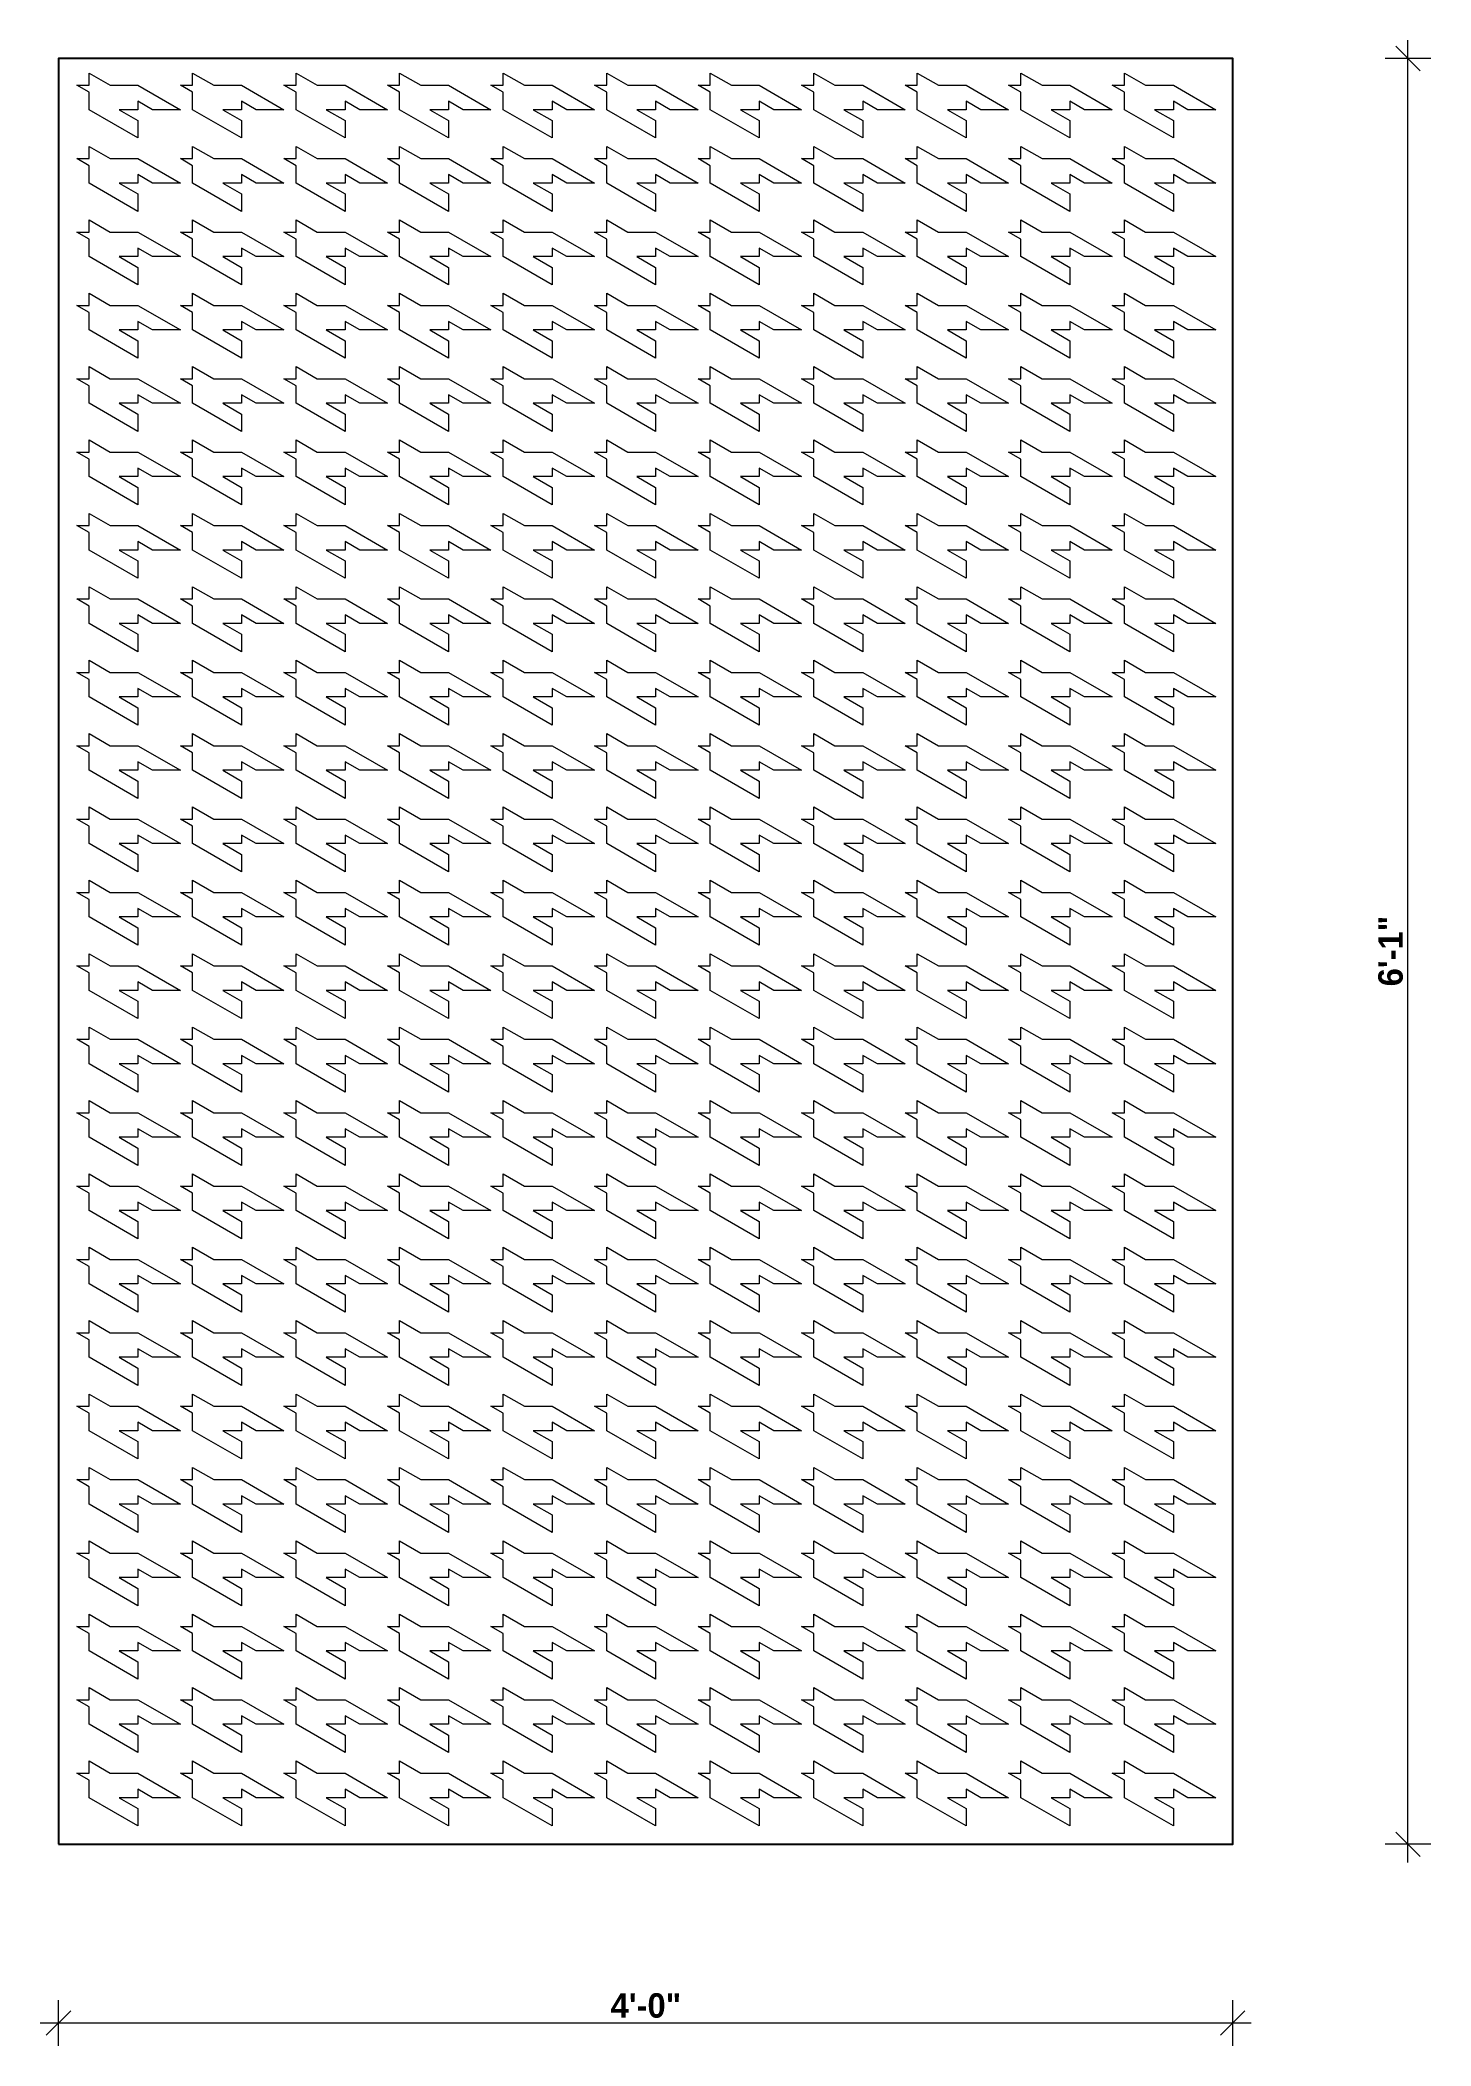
# Model space of a CAD drawing. Extents: x -0.7 to 56.1, y 63.8 to 145.7.
import ezdxf

# ---------------------------------------------------------------- set-up
doc = ezdxf.new("R2010")
doc.units = 0
doc.header["$MEASUREMENT"] = 0
for name, color, linetype, lineweight, true_color in [('A-DETAIL_Pen_No__4', 7, 'Continuous', 25, 0x783c00), ('A-DETAIL_Pen_No__5', 7, 'Continuous', 18, 0xb30606), ('A-DIMS_Pen_No__5', 7, 'Continuous', 18, 0xb30606)]:
    doc.layers.add(name, color=color, linetype=linetype, lineweight=lineweight, true_color=true_color)
doc.layers.add('A-DIMS', color=7, linetype='Continuous')
doc.styles.add('GENERATED_STYLE_1', font='')
doc.styles.get('GENERATED_STYLE_1').set_extended_font_data('Apex Sans Book western', bold=True)
doc.dimstyles.new('GENERATED_STYLE__1', dxfattribs={"dimtxt": 1, "dimasz": 0.95, "dimexe": 0.18, "dimexo": 24, "dimgap": 0.09, "dimtad": 1, "dimtih": 1, "dimtoh": 1, "dimdec": 0, "dimzin": 0, "dimdsep": 46, "dimlunit": 4, "dimtxsty": 'GENERATED_STYLE_1', "dimblk": 'ARROWHEAD_6', "dimblk1": 'ARROWHEAD_6', "dimblk2": 'ARROWHEAD_6', "dimcen": 0.09, "dimclrd": 256, "dimclre": 256, "dimclrt": 256, "dimadec": 0, "dimazin": 0, "dimtfac": 1, "dimtdec": 4, "dimtmove": 0, "dimatfit": 3, "dimfxl": 0, "dimtolj": 1, "dimtzin": 0, "dimarcsym": 0})
doc.dimstyles.new('GENERATED_STYLE__2', dxfattribs={"dimtxt": 1, "dimasz": 0.95, "dimexe": 0.18, "dimexo": 24, "dimgap": 0.09, "dimtad": 1, "dimdec": 0, "dimzin": 0, "dimdsep": 46, "dimlunit": 4, "dimtxsty": 'GENERATED_STYLE_1', "dimblk": 'ARROWHEAD_6', "dimblk1": 'ARROWHEAD_6', "dimblk2": 'ARROWHEAD_6', "dimcen": 0.09, "dimclrd": 256, "dimclre": 256, "dimclrt": 256, "dimadec": 0, "dimazin": 0, "dimtfac": 1, "dimtdec": 4, "dimtmove": 0, "dimatfit": 3, "dimfxl": 0, "dimtolj": 1, "dimtzin": 0, "dimarcsym": 0})

msp = doc.modelspace()

# ---------------------------------------------------------------- blocks, each defined once
blk = doc.blocks.new('*D1')
at = {"layer": 'A-DIMS_Pen_No__5', "linetype": 'Continuous'}
for p, q in [((0, 63.758), (0, 65.633)), ((48, 63.758), (48, 65.633)), ((0.5, 65.196), (-0.5, 64.196)), ((47.5, 64.196), (48.5, 65.196)), ((-0.75, 64.696), (0, 64.696)), ((0, 64.696), (48, 64.696)), ((48, 64.696), (48.75, 64.696))]:
    blk.add_line(p, q, dxfattribs=at)
at = {"layer": 'A-DIMS_Pen_No__5', "insert": (22.569, 64.896), "char_height": 1, "attachment_point": 7, "style": 'GENERATED_STYLE_1'}
blk.add_mtext('{4\'-0"}', dxfattribs=at)
blk = doc.blocks.new('ARROWHEAD_6')
at = {"color": 0, "linetype": 'Continuous', "lineweight": 0}
for p, q in [((0, 0), (-1, 0)), ((-0.5, -0.5), (0.5, 0.5))]:
    blk.add_line(p, q, dxfattribs=at)
blk = doc.blocks.new('*D3')
at = {"layer": 'A-DIMS_Pen_No__5', "linetype": 'Continuous'}
for p, q in [((55.661, 144.5), (54.661, 145.5)), ((55.161, 145), (55.161, 145.75)), ((56.098, 145), (54.223, 145)), ((55.161, 72), (55.161, 145)), ((54.661, 72.5), (55.661, 71.5)), ((56.098, 72), (54.223, 72)), ((55.161, 71.25), (55.161, 72))]:
    blk.add_line(p, q, dxfattribs=at)
at = {"layer": 'A-DIMS_Pen_No__5', "insert": (54.961, 107.069), "char_height": 1, "attachment_point": 7, "rotation": 90, "style": 'GENERATED_STYLE_1'}
blk.add_mtext('{6\'-1"}', dxfattribs=at)

# ---------------------------------------------------------------- dimensions: what is measured, and where the dimension line sits
at = {"layer": 'A-DIMS', "color": 12, "linetype": 'Continuous', "lineweight": 18, "true_color": 0xb30606}
dim = msp.add_linear_dim(base=(55.161, 72), p1=(48, 72), p2=(48, 145), angle=90, dimstyle='GENERATED_STYLE__2', dxfattribs=at)
dim.commit()
dim.dimension.update_dxf_attribs({"geometry": '*D3', "text_midpoint": (54.461, 108.431)})
dim = msp.add_linear_dim(base=(0, 64.696), p1=(0, 72), p2=(48, 72), dimstyle='GENERATED_STYLE__1', dxfattribs=at)
dim.commit()
dim.dimension.update_dxf_attribs({"geometry": '*D1', "text_midpoint": (23.931, 65.396)})

# ---------------------------------------------------------------- linework, layer by layer
at = {"layer": 'A-DETAIL_Pen_No__4', "linetype": 'Continuous', "flags": 128}
msp.add_lwpolyline([(0, 72), (48, 72), (48, 145), (0, 145)], close=True, dxfattribs=at)
at = {"layer": 'A-DETAIL_Pen_No__5', "linetype": 'Continuous', "flags": 128}
for points in [[(1.25, 142.905), (1.25, 143.616), (0.75, 143.905), (1.25, 143.905), (1.25, 144.405), (2.116, 143.905), (3.25, 143.905), (4.982, 142.905), (3.848, 142.905), (3.25, 143.25), (3.25, 142.905), (2.482, 142.905), (3.25, 142.461), (3.25, 141.75)], [(5.482, 142.905), (5.482, 143.616), (4.982, 143.905), (5.482, 143.905), (5.482, 144.405), (6.348, 143.905), (7.482, 143.905), (9.214, 142.905), (8.08, 142.905), (7.482, 143.25), (7.482, 142.905), (6.714, 142.905), (7.482, 142.461), (7.482, 141.75)], [(9.714, 142.905), (9.714, 143.616), (9.214, 143.905), (9.714, 143.905), (9.714, 144.405), (10.58, 143.905), (11.714, 143.905), (13.446, 142.905), (12.312, 142.905), (11.714, 143.25), (11.714, 142.905), (10.946, 142.905), (11.714, 142.461), (11.714, 141.75)], [(13.946, 142.905), (13.946, 143.616), (13.446, 143.905), (13.946, 143.905), (13.946, 144.405), (14.812, 143.905), (15.946, 143.905), (17.678, 142.905), (16.544, 142.905), (15.946, 143.25), (15.946, 142.905), (15.178, 142.905), (15.946, 142.461), (15.946, 141.75)], [(18.178, 142.905), (18.178, 143.616), (17.678, 143.905), (18.178, 143.905), (18.178, 144.405), (19.044, 143.905), (20.178, 143.905), (21.91, 142.905), (20.776, 142.905), (20.178, 143.25), (20.178, 142.905), (19.41, 142.905), (20.178, 142.461), (20.178, 141.75)], [(22.41, 142.905), (22.41, 143.616), (21.91, 143.905), (22.41, 143.905), (22.41, 144.405), (23.276, 143.905), (24.41, 143.905), (26.142, 142.905), (25.008, 142.905), (24.41, 143.25), (24.41, 142.905), (23.642, 142.905), (24.41, 142.461), (24.41, 141.75)], [(26.642, 142.905), (26.642, 143.616), (26.142, 143.905), (26.642, 143.905), (26.642, 144.405), (27.508, 143.905), (28.642, 143.905), (30.374, 142.905), (29.24, 142.905), (28.642, 143.25), (28.642, 142.905), (27.874, 142.905), (28.642, 142.461), (28.642, 141.75)], [(30.874, 142.905), (30.874, 143.616), (30.374, 143.905), (30.874, 143.905), (30.874, 144.405), (31.74, 143.905), (32.874, 143.905), (34.606, 142.905), (33.472, 142.905), (32.874, 143.25), (32.874, 142.905), (32.106, 142.905), (32.874, 142.461), (32.874, 141.75)], [(35.106, 142.905), (35.106, 143.616), (34.606, 143.905), (35.106, 143.905), (35.106, 144.405), (35.972, 143.905), (37.106, 143.905), (38.838, 142.905), (37.704, 142.905), (37.106, 143.25), (37.106, 142.905), (36.338, 142.905), (37.106, 142.461), (37.106, 141.75)], [(39.338, 142.905), (39.338, 143.616), (38.838, 143.905), (39.338, 143.905), (39.338, 144.405), (40.204, 143.905), (41.338, 143.905), (43.071, 142.905), (41.937, 142.905), (41.338, 143.25), (41.338, 142.905), (40.571, 142.905), (41.338, 142.461), (41.338, 141.75)], [(43.571, 142.905), (43.571, 143.616), (43.071, 143.905), (43.571, 143.905), (43.571, 144.405), (44.437, 143.905), (45.571, 143.905), (47.303, 142.905), (46.169, 142.905), (45.571, 143.25), (45.571, 142.905), (44.803, 142.905), (45.571, 142.461), (45.571, 141.75)], [(1.25, 139.905), (1.25, 140.616), (0.75, 140.905), (1.25, 140.905), (1.25, 141.405), (2.116, 140.905), (3.25, 140.905), (4.982, 139.905), (3.848, 139.905), (3.25, 140.25), (3.25, 139.905), (2.482, 139.905), (3.25, 139.461), (3.25, 138.75)], [(5.482, 139.905), (5.482, 140.616), (4.982, 140.905), (5.482, 140.905), (5.482, 141.405), (6.348, 140.905), (7.482, 140.905), (9.214, 139.905), (8.08, 139.905), (7.482, 140.25), (7.482, 139.905), (6.714, 139.905), (7.482, 139.461), (7.482, 138.75)], [(9.714, 139.905), (9.714, 140.616), (9.214, 140.905), (9.714, 140.905), (9.714, 141.405), (10.58, 140.905), (11.714, 140.905), (13.446, 139.905), (12.312, 139.905), (11.714, 140.25), (11.714, 139.905), (10.946, 139.905), (11.714, 139.461), (11.714, 138.75)], [(13.946, 139.905), (13.946, 140.616), (13.446, 140.905), (13.946, 140.905), (13.946, 141.405), (14.812, 140.905), (15.946, 140.905), (17.678, 139.905), (16.544, 139.905), (15.946, 140.25), (15.946, 139.905), (15.178, 139.905), (15.946, 139.461), (15.946, 138.75)], [(18.178, 139.905), (18.178, 140.616), (17.678, 140.905), (18.178, 140.905), (18.178, 141.405), (19.044, 140.905), (20.178, 140.905), (21.91, 139.905), (20.776, 139.905), (20.178, 140.25), (20.178, 139.905), (19.41, 139.905), (20.178, 139.461), (20.178, 138.75)], [(22.41, 139.905), (22.41, 140.616), (21.91, 140.905), (22.41, 140.905), (22.41, 141.405), (23.276, 140.905), (24.41, 140.905), (26.142, 139.905), (25.008, 139.905), (24.41, 140.25), (24.41, 139.905), (23.642, 139.905), (24.41, 139.461), (24.41, 138.75)], [(26.642, 139.905), (26.642, 140.616), (26.142, 140.905), (26.642, 140.905), (26.642, 141.405), (27.508, 140.905), (28.642, 140.905), (30.374, 139.905), (29.24, 139.905), (28.642, 140.25), (28.642, 139.905), (27.874, 139.905), (28.642, 139.461), (28.642, 138.75)], [(30.874, 139.905), (30.874, 140.616), (30.374, 140.905), (30.874, 140.905), (30.874, 141.405), (31.74, 140.905), (32.874, 140.905), (34.606, 139.905), (33.472, 139.905), (32.874, 140.25), (32.874, 139.905), (32.106, 139.905), (32.874, 139.461), (32.874, 138.75)], [(35.106, 139.905), (35.106, 140.616), (34.606, 140.905), (35.106, 140.905), (35.106, 141.405), (35.972, 140.905), (37.106, 140.905), (38.838, 139.905), (37.704, 139.905), (37.106, 140.25), (37.106, 139.905), (36.338, 139.905), (37.106, 139.461), (37.106, 138.75)], [(39.338, 139.905), (39.338, 140.616), (38.838, 140.905), (39.338, 140.905), (39.338, 141.405), (40.204, 140.905), (41.338, 140.905), (43.071, 139.905), (41.937, 139.905), (41.338, 140.25), (41.338, 139.905), (40.571, 139.905), (41.338, 139.461), (41.338, 138.75)], [(43.571, 139.905), (43.571, 140.616), (43.071, 140.905), (43.571, 140.905), (43.571, 141.405), (44.437, 140.905), (45.571, 140.905), (47.303, 139.905), (46.169, 139.905), (45.571, 140.25), (45.571, 139.905), (44.803, 139.905), (45.571, 139.461), (45.571, 138.75)], [(1.25, 136.905), (1.25, 137.616), (0.75, 137.905), (1.25, 137.905), (1.25, 138.405), (2.116, 137.905), (3.25, 137.905), (4.982, 136.905), (3.848, 136.905), (3.25, 137.25), (3.25, 136.905), (2.482, 136.905), (3.25, 136.461), (3.25, 135.75)], [(5.482, 136.905), (5.482, 137.616), (4.982, 137.905), (5.482, 137.905), (5.482, 138.405), (6.348, 137.905), (7.482, 137.905), (9.214, 136.905), (8.08, 136.905), (7.482, 137.25), (7.482, 136.905), (6.714, 136.905), (7.482, 136.461), (7.482, 135.75)], [(9.714, 136.905), (9.714, 137.616), (9.214, 137.905), (9.714, 137.905), (9.714, 138.405), (10.58, 137.905), (11.714, 137.905), (13.446, 136.905), (12.312, 136.905), (11.714, 137.25), (11.714, 136.905), (10.946, 136.905), (11.714, 136.461), (11.714, 135.75)], [(13.946, 136.905), (13.946, 137.616), (13.446, 137.905), (13.946, 137.905), (13.946, 138.405), (14.812, 137.905), (15.946, 137.905), (17.678, 136.905), (16.544, 136.905), (15.946, 137.25), (15.946, 136.905), (15.178, 136.905), (15.946, 136.461), (15.946, 135.75)], [(18.178, 136.905), (18.178, 137.616), (17.678, 137.905), (18.178, 137.905), (18.178, 138.405), (19.044, 137.905), (20.178, 137.905), (21.91, 136.905), (20.776, 136.905), (20.178, 137.25), (20.178, 136.905), (19.41, 136.905), (20.178, 136.461), (20.178, 135.75)], [(22.41, 136.905), (22.41, 137.616), (21.91, 137.905), (22.41, 137.905), (22.41, 138.405), (23.276, 137.905), (24.41, 137.905), (26.142, 136.905), (25.008, 136.905), (24.41, 137.25), (24.41, 136.905), (23.642, 136.905), (24.41, 136.461), (24.41, 135.75)], [(26.642, 136.905), (26.642, 137.616), (26.142, 137.905), (26.642, 137.905), (26.642, 138.405), (27.508, 137.905), (28.642, 137.905), (30.374, 136.905), (29.24, 136.905), (28.642, 137.25), (28.642, 136.905), (27.874, 136.905), (28.642, 136.461), (28.642, 135.75)], [(30.874, 136.905), (30.874, 137.616), (30.374, 137.905), (30.874, 137.905), (30.874, 138.405), (31.74, 137.905), (32.874, 137.905), (34.606, 136.905), (33.472, 136.905), (32.874, 137.25), (32.874, 136.905), (32.106, 136.905), (32.874, 136.461), (32.874, 135.75)], [(35.106, 136.905), (35.106, 137.616), (34.606, 137.905), (35.106, 137.905), (35.106, 138.405), (35.972, 137.905), (37.106, 137.905), (38.838, 136.905), (37.704, 136.905), (37.106, 137.25), (37.106, 136.905), (36.338, 136.905), (37.106, 136.461), (37.106, 135.75)], [(39.338, 136.905), (39.338, 137.616), (38.838, 137.905), (39.338, 137.905), (39.338, 138.405), (40.204, 137.905), (41.338, 137.905), (43.071, 136.905), (41.937, 136.905), (41.338, 137.25), (41.338, 136.905), (40.571, 136.905), (41.338, 136.461), (41.338, 135.75)], [(43.571, 136.905), (43.571, 137.616), (43.071, 137.905), (43.571, 137.905), (43.571, 138.405), (44.437, 137.905), (45.571, 137.905), (47.303, 136.905), (46.169, 136.905), (45.571, 137.25), (45.571, 136.905), (44.803, 136.905), (45.571, 136.461), (45.571, 135.75)], [(1.25, 133.905), (1.25, 134.616), (0.75, 134.905), (1.25, 134.905), (1.25, 135.405), (2.116, 134.905), (3.25, 134.905), (4.982, 133.905), (3.848, 133.905), (3.25, 134.25), (3.25, 133.905), (2.482, 133.905), (3.25, 133.461), (3.25, 132.75)], [(5.482, 133.905), (5.482, 134.616), (4.982, 134.905), (5.482, 134.905), (5.482, 135.405), (6.348, 134.905), (7.482, 134.905), (9.214, 133.905), (8.08, 133.905), (7.482, 134.25), (7.482, 133.905), (6.714, 133.905), (7.482, 133.461), (7.482, 132.75)], [(9.714, 133.905), (9.714, 134.616), (9.214, 134.905), (9.714, 134.905), (9.714, 135.405), (10.58, 134.905), (11.714, 134.905), (13.446, 133.905), (12.312, 133.905), (11.714, 134.25), (11.714, 133.905), (10.946, 133.905), (11.714, 133.461), (11.714, 132.75)], [(13.946, 133.905), (13.946, 134.616), (13.446, 134.905), (13.946, 134.905), (13.946, 135.405), (14.812, 134.905), (15.946, 134.905), (17.678, 133.905), (16.544, 133.905), (15.946, 134.25), (15.946, 133.905), (15.178, 133.905), (15.946, 133.461), (15.946, 132.75)], [(18.178, 133.905), (18.178, 134.616), (17.678, 134.905), (18.178, 134.905), (18.178, 135.405), (19.044, 134.905), (20.178, 134.905), (21.91, 133.905), (20.776, 133.905), (20.178, 134.25), (20.178, 133.905), (19.41, 133.905), (20.178, 133.461), (20.178, 132.75)], [(22.41, 133.905), (22.41, 134.616), (21.91, 134.905), (22.41, 134.905), (22.41, 135.405), (23.276, 134.905), (24.41, 134.905), (26.142, 133.905), (25.008, 133.905), (24.41, 134.25), (24.41, 133.905), (23.642, 133.905), (24.41, 133.461), (24.41, 132.75)], [(26.642, 133.905), (26.642, 134.616), (26.142, 134.905), (26.642, 134.905), (26.642, 135.405), (27.508, 134.905), (28.642, 134.905), (30.374, 133.905), (29.24, 133.905), (28.642, 134.25), (28.642, 133.905), (27.874, 133.905), (28.642, 133.461), (28.642, 132.75)], [(30.874, 133.905), (30.874, 134.616), (30.374, 134.905), (30.874, 134.905), (30.874, 135.405), (31.74, 134.905), (32.874, 134.905), (34.606, 133.905), (33.472, 133.905), (32.874, 134.25), (32.874, 133.905), (32.106, 133.905), (32.874, 133.461), (32.874, 132.75)], [(35.106, 133.905), (35.106, 134.616), (34.606, 134.905), (35.106, 134.905), (35.106, 135.405), (35.972, 134.905), (37.106, 134.905), (38.838, 133.905), (37.704, 133.905), (37.106, 134.25), (37.106, 133.905), (36.338, 133.905), (37.106, 133.461), (37.106, 132.75)], [(39.338, 133.905), (39.338, 134.616), (38.838, 134.905), (39.338, 134.905), (39.338, 135.405), (40.204, 134.905), (41.338, 134.905), (43.071, 133.905), (41.937, 133.905), (41.338, 134.25), (41.338, 133.905), (40.571, 133.905), (41.338, 133.461), (41.338, 132.75)], [(43.571, 133.905), (43.571, 134.616), (43.071, 134.905), (43.571, 134.905), (43.571, 135.405), (44.437, 134.905), (45.571, 134.905), (47.303, 133.905), (46.169, 133.905), (45.571, 134.25), (45.571, 133.905), (44.803, 133.905), (45.571, 133.461), (45.571, 132.75)], [(1.25, 130.905), (1.25, 131.616), (0.75, 131.905), (1.25, 131.905), (1.25, 132.405), (2.116, 131.905), (3.25, 131.905), (4.982, 130.905), (3.848, 130.905), (3.25, 131.25), (3.25, 130.905), (2.482, 130.905), (3.25, 130.461), (3.25, 129.75)], [(5.482, 130.905), (5.482, 131.616), (4.982, 131.905), (5.482, 131.905), (5.482, 132.405), (6.348, 131.905), (7.482, 131.905), (9.214, 130.905), (8.08, 130.905), (7.482, 131.25), (7.482, 130.905), (6.714, 130.905), (7.482, 130.461), (7.482, 129.75)], [(9.714, 130.905), (9.714, 131.616), (9.214, 131.905), (9.714, 131.905), (9.714, 132.405), (10.58, 131.905), (11.714, 131.905), (13.446, 130.905), (12.312, 130.905), (11.714, 131.25), (11.714, 130.905), (10.946, 130.905), (11.714, 130.461), (11.714, 129.75)], [(13.946, 130.905), (13.946, 131.616), (13.446, 131.905), (13.946, 131.905), (13.946, 132.405), (14.812, 131.905), (15.946, 131.905), (17.678, 130.905), (16.544, 130.905), (15.946, 131.25), (15.946, 130.905), (15.178, 130.905), (15.946, 130.461), (15.946, 129.75)], [(18.178, 130.905), (18.178, 131.616), (17.678, 131.905), (18.178, 131.905), (18.178, 132.405), (19.044, 131.905), (20.178, 131.905), (21.91, 130.905), (20.776, 130.905), (20.178, 131.25), (20.178, 130.905), (19.41, 130.905), (20.178, 130.461), (20.178, 129.75)], [(22.41, 130.905), (22.41, 131.616), (21.91, 131.905), (22.41, 131.905), (22.41, 132.405), (23.276, 131.905), (24.41, 131.905), (26.142, 130.905), (25.008, 130.905), (24.41, 131.25), (24.41, 130.905), (23.642, 130.905), (24.41, 130.461), (24.41, 129.75)], [(26.642, 130.905), (26.642, 131.616), (26.142, 131.905), (26.642, 131.905), (26.642, 132.405), (27.508, 131.905), (28.642, 131.905), (30.374, 130.905), (29.24, 130.905), (28.642, 131.25), (28.642, 130.905), (27.874, 130.905), (28.642, 130.461), (28.642, 129.75)], [(30.874, 130.905), (30.874, 131.616), (30.374, 131.905), (30.874, 131.905), (30.874, 132.405), (31.74, 131.905), (32.874, 131.905), (34.606, 130.905), (33.472, 130.905), (32.874, 131.25), (32.874, 130.905), (32.106, 130.905), (32.874, 130.461), (32.874, 129.75)], [(35.106, 130.905), (35.106, 131.616), (34.606, 131.905), (35.106, 131.905), (35.106, 132.405), (35.972, 131.905), (37.106, 131.905), (38.838, 130.905), (37.704, 130.905), (37.106, 131.25), (37.106, 130.905), (36.338, 130.905), (37.106, 130.461), (37.106, 129.75)], [(39.338, 130.905), (39.338, 131.616), (38.838, 131.905), (39.338, 131.905), (39.338, 132.405), (40.204, 131.905), (41.338, 131.905), (43.071, 130.905), (41.937, 130.905), (41.338, 131.25), (41.338, 130.905), (40.571, 130.905), (41.338, 130.461), (41.338, 129.75)], [(43.571, 130.905), (43.571, 131.616), (43.071, 131.905), (43.571, 131.905), (43.571, 132.405), (44.437, 131.905), (45.571, 131.905), (47.303, 130.905), (46.169, 130.905), (45.571, 131.25), (45.571, 130.905), (44.803, 130.905), (45.571, 130.461), (45.571, 129.75)], [(1.25, 127.905), (1.25, 128.616), (0.75, 128.905), (1.25, 128.905), (1.25, 129.405), (2.116, 128.905), (3.25, 128.905), (4.982, 127.905), (3.848, 127.905), (3.25, 128.25), (3.25, 127.905), (2.482, 127.905), (3.25, 127.461), (3.25, 126.75)], [(5.482, 127.905), (5.482, 128.616), (4.982, 128.905), (5.482, 128.905), (5.482, 129.405), (6.348, 128.905), (7.482, 128.905), (9.214, 127.905), (8.08, 127.905), (7.482, 128.25), (7.482, 127.905), (6.714, 127.905), (7.482, 127.461), (7.482, 126.75)], [(9.714, 127.905), (9.714, 128.616), (9.214, 128.905), (9.714, 128.905), (9.714, 129.405), (10.58, 128.905), (11.714, 128.905), (13.446, 127.905), (12.312, 127.905), (11.714, 128.25), (11.714, 127.905), (10.946, 127.905), (11.714, 127.461), (11.714, 126.75)], [(13.946, 127.905), (13.946, 128.616), (13.446, 128.905), (13.946, 128.905), (13.946, 129.405), (14.812, 128.905), (15.946, 128.905), (17.678, 127.905), (16.544, 127.905), (15.946, 128.25), (15.946, 127.905), (15.178, 127.905), (15.946, 127.461), (15.946, 126.75)], [(18.178, 127.905), (18.178, 128.616), (17.678, 128.905), (18.178, 128.905), (18.178, 129.405), (19.044, 128.905), (20.178, 128.905), (21.91, 127.905), (20.776, 127.905), (20.178, 128.25), (20.178, 127.905), (19.41, 127.905), (20.178, 127.461), (20.178, 126.75)], [(22.41, 127.905), (22.41, 128.616), (21.91, 128.905), (22.41, 128.905), (22.41, 129.405), (23.276, 128.905), (24.41, 128.905), (26.142, 127.905), (25.008, 127.905), (24.41, 128.25), (24.41, 127.905), (23.642, 127.905), (24.41, 127.461), (24.41, 126.75)], [(26.642, 127.905), (26.642, 128.616), (26.142, 128.905), (26.642, 128.905), (26.642, 129.405), (27.508, 128.905), (28.642, 128.905), (30.374, 127.905), (29.24, 127.905), (28.642, 128.25), (28.642, 127.905), (27.874, 127.905), (28.642, 127.461), (28.642, 126.75)], [(30.874, 127.905), (30.874, 128.616), (30.374, 128.905), (30.874, 128.905), (30.874, 129.405), (31.74, 128.905), (32.874, 128.905), (34.606, 127.905), (33.472, 127.905), (32.874, 128.25), (32.874, 127.905), (32.106, 127.905), (32.874, 127.461), (32.874, 126.75)], [(35.106, 127.905), (35.106, 128.616), (34.606, 128.905), (35.106, 128.905), (35.106, 129.405), (35.972, 128.905), (37.106, 128.905), (38.838, 127.905), (37.704, 127.905), (37.106, 128.25), (37.106, 127.905), (36.338, 127.905), (37.106, 127.461), (37.106, 126.75)], [(39.338, 127.905), (39.338, 128.616), (38.838, 128.905), (39.338, 128.905), (39.338, 129.405), (40.204, 128.905), (41.338, 128.905), (43.071, 127.905), (41.937, 127.905), (41.338, 128.25), (41.338, 127.905), (40.571, 127.905), (41.338, 127.461), (41.338, 126.75)], [(43.571, 127.905), (43.571, 128.616), (43.071, 128.905), (43.571, 128.905), (43.571, 129.405), (44.437, 128.905), (45.571, 128.905), (47.303, 127.905), (46.169, 127.905), (45.571, 128.25), (45.571, 127.905), (44.803, 127.905), (45.571, 127.461), (45.571, 126.75)], [(1.25, 124.905), (1.25, 125.616), (0.75, 125.905), (1.25, 125.905), (1.25, 126.405), (2.116, 125.905), (3.25, 125.905), (4.982, 124.905), (3.848, 124.905), (3.25, 125.25), (3.25, 124.905), (2.482, 124.905), (3.25, 124.461), (3.25, 123.75)], [(5.482, 124.905), (5.482, 125.616), (4.982, 125.905), (5.482, 125.905), (5.482, 126.405), (6.348, 125.905), (7.482, 125.905), (9.214, 124.905), (8.08, 124.905), (7.482, 125.25), (7.482, 124.905), (6.714, 124.905), (7.482, 124.461), (7.482, 123.75)], [(9.714, 124.905), (9.714, 125.616), (9.214, 125.905), (9.714, 125.905), (9.714, 126.405), (10.58, 125.905), (11.714, 125.905), (13.446, 124.905), (12.312, 124.905), (11.714, 125.25), (11.714, 124.905), (10.946, 124.905), (11.714, 124.461), (11.714, 123.75)], [(13.946, 124.905), (13.946, 125.616), (13.446, 125.905), (13.946, 125.905), (13.946, 126.405), (14.812, 125.905), (15.946, 125.905), (17.678, 124.905), (16.544, 124.905), (15.946, 125.25), (15.946, 124.905), (15.178, 124.905), (15.946, 124.461), (15.946, 123.75)], [(18.178, 124.905), (18.178, 125.616), (17.678, 125.905), (18.178, 125.905), (18.178, 126.405), (19.044, 125.905), (20.178, 125.905), (21.91, 124.905), (20.776, 124.905), (20.178, 125.25), (20.178, 124.905), (19.41, 124.905), (20.178, 124.461), (20.178, 123.75)], [(22.41, 124.905), (22.41, 125.616), (21.91, 125.905), (22.41, 125.905), (22.41, 126.405), (23.276, 125.905), (24.41, 125.905), (26.142, 124.905), (25.008, 124.905), (24.41, 125.25), (24.41, 124.905), (23.642, 124.905), (24.41, 124.461), (24.41, 123.75)], [(26.642, 124.905), (26.642, 125.616), (26.142, 125.905), (26.642, 125.905), (26.642, 126.405), (27.508, 125.905), (28.642, 125.905), (30.374, 124.905), (29.24, 124.905), (28.642, 125.25), (28.642, 124.905), (27.874, 124.905), (28.642, 124.461), (28.642, 123.75)], [(30.874, 124.905), (30.874, 125.616), (30.374, 125.905), (30.874, 125.905), (30.874, 126.405), (31.74, 125.905), (32.874, 125.905), (34.606, 124.905), (33.472, 124.905), (32.874, 125.25), (32.874, 124.905), (32.106, 124.905), (32.874, 124.461), (32.874, 123.75)], [(35.106, 124.905), (35.106, 125.616), (34.606, 125.905), (35.106, 125.905), (35.106, 126.405), (35.972, 125.905), (37.106, 125.905), (38.838, 124.905), (37.704, 124.905), (37.106, 125.25), (37.106, 124.905), (36.338, 124.905), (37.106, 124.461), (37.106, 123.75)], [(39.338, 124.905), (39.338, 125.616), (38.838, 125.905), (39.338, 125.905), (39.338, 126.405), (40.204, 125.905), (41.338, 125.905), (43.071, 124.905), (41.937, 124.905), (41.338, 125.25), (41.338, 124.905), (40.571, 124.905), (41.338, 124.461), (41.338, 123.75)], [(43.571, 124.905), (43.571, 125.616), (43.071, 125.905), (43.571, 125.905), (43.571, 126.405), (44.437, 125.905), (45.571, 125.905), (47.303, 124.905), (46.169, 124.905), (45.571, 125.25), (45.571, 124.905), (44.803, 124.905), (45.571, 124.461), (45.571, 123.75)], [(1.25, 121.905), (1.25, 122.616), (0.75, 122.905), (1.25, 122.905), (1.25, 123.405), (2.116, 122.905), (3.25, 122.905), (4.982, 121.905), (3.848, 121.905), (3.25, 122.25), (3.25, 121.905), (2.482, 121.905), (3.25, 121.461), (3.25, 120.75)], [(5.482, 121.905), (5.482, 122.616), (4.982, 122.905), (5.482, 122.905), (5.482, 123.405), (6.348, 122.905), (7.482, 122.905), (9.214, 121.905), (8.08, 121.905), (7.482, 122.25), (7.482, 121.905), (6.714, 121.905), (7.482, 121.461), (7.482, 120.75)], [(9.714, 121.905), (9.714, 122.616), (9.214, 122.905), (9.714, 122.905), (9.714, 123.405), (10.58, 122.905), (11.714, 122.905), (13.446, 121.905), (12.312, 121.905), (11.714, 122.25), (11.714, 121.905), (10.946, 121.905), (11.714, 121.461), (11.714, 120.75)], [(13.946, 121.905), (13.946, 122.616), (13.446, 122.905), (13.946, 122.905), (13.946, 123.405), (14.812, 122.905), (15.946, 122.905), (17.678, 121.905), (16.544, 121.905), (15.946, 122.25), (15.946, 121.905), (15.178, 121.905), (15.946, 121.461), (15.946, 120.75)], [(18.178, 121.905), (18.178, 122.616), (17.678, 122.905), (18.178, 122.905), (18.178, 123.405), (19.044, 122.905), (20.178, 122.905), (21.91, 121.905), (20.776, 121.905), (20.178, 122.25), (20.178, 121.905), (19.41, 121.905), (20.178, 121.461), (20.178, 120.75)], [(22.41, 121.905), (22.41, 122.616), (21.91, 122.905), (22.41, 122.905), (22.41, 123.405), (23.276, 122.905), (24.41, 122.905), (26.142, 121.905), (25.008, 121.905), (24.41, 122.25), (24.41, 121.905), (23.642, 121.905), (24.41, 121.461), (24.41, 120.75)], [(26.642, 121.905), (26.642, 122.616), (26.142, 122.905), (26.642, 122.905), (26.642, 123.405), (27.508, 122.905), (28.642, 122.905), (30.374, 121.905), (29.24, 121.905), (28.642, 122.25), (28.642, 121.905), (27.874, 121.905), (28.642, 121.461), (28.642, 120.75)], [(30.874, 121.905), (30.874, 122.616), (30.374, 122.905), (30.874, 122.905), (30.874, 123.405), (31.74, 122.905), (32.874, 122.905), (34.606, 121.905), (33.472, 121.905), (32.874, 122.25), (32.874, 121.905), (32.106, 121.905), (32.874, 121.461), (32.874, 120.75)], [(35.106, 121.905), (35.106, 122.616), (34.606, 122.905), (35.106, 122.905), (35.106, 123.405), (35.972, 122.905), (37.106, 122.905), (38.838, 121.905), (37.704, 121.905), (37.106, 122.25), (37.106, 121.905), (36.338, 121.905), (37.106, 121.461), (37.106, 120.75)], [(39.338, 121.905), (39.338, 122.616), (38.838, 122.905), (39.338, 122.905), (39.338, 123.405), (40.204, 122.905), (41.338, 122.905), (43.071, 121.905), (41.937, 121.905), (41.338, 122.25), (41.338, 121.905), (40.571, 121.905), (41.338, 121.461), (41.338, 120.75)], [(43.571, 121.905), (43.571, 122.616), (43.071, 122.905), (43.571, 122.905), (43.571, 123.405), (44.437, 122.905), (45.571, 122.905), (47.303, 121.905), (46.169, 121.905), (45.571, 122.25), (45.571, 121.905), (44.803, 121.905), (45.571, 121.461), (45.571, 120.75)], [(1.25, 118.905), (1.25, 119.616), (0.75, 119.905), (1.25, 119.905), (1.25, 120.405), (2.116, 119.905), (3.25, 119.905), (4.982, 118.905), (3.848, 118.905), (3.25, 119.25), (3.25, 118.905), (2.482, 118.905), (3.25, 118.461), (3.25, 117.75)], [(5.482, 118.905), (5.482, 119.616), (4.982, 119.905), (5.482, 119.905), (5.482, 120.405), (6.348, 119.905), (7.482, 119.905), (9.214, 118.905), (8.08, 118.905), (7.482, 119.25), (7.482, 118.905), (6.714, 118.905), (7.482, 118.461), (7.482, 117.75)], [(9.714, 118.905), (9.714, 119.616), (9.214, 119.905), (9.714, 119.905), (9.714, 120.405), (10.58, 119.905), (11.714, 119.905), (13.446, 118.905), (12.312, 118.905), (11.714, 119.25), (11.714, 118.905), (10.946, 118.905), (11.714, 118.461), (11.714, 117.75)], [(13.946, 118.905), (13.946, 119.616), (13.446, 119.905), (13.946, 119.905), (13.946, 120.405), (14.812, 119.905), (15.946, 119.905), (17.678, 118.905), (16.544, 118.905), (15.946, 119.25), (15.946, 118.905), (15.178, 118.905), (15.946, 118.461), (15.946, 117.75)], [(18.178, 118.905), (18.178, 119.616), (17.678, 119.905), (18.178, 119.905), (18.178, 120.405), (19.044, 119.905), (20.178, 119.905), (21.91, 118.905), (20.776, 118.905), (20.178, 119.25), (20.178, 118.905), (19.41, 118.905), (20.178, 118.461), (20.178, 117.75)], [(22.41, 118.905), (22.41, 119.616), (21.91, 119.905), (22.41, 119.905), (22.41, 120.405), (23.276, 119.905), (24.41, 119.905), (26.142, 118.905), (25.008, 118.905), (24.41, 119.25), (24.41, 118.905), (23.642, 118.905), (24.41, 118.461), (24.41, 117.75)], [(26.642, 118.905), (26.642, 119.616), (26.142, 119.905), (26.642, 119.905), (26.642, 120.405), (27.508, 119.905), (28.642, 119.905), (30.374, 118.905), (29.24, 118.905), (28.642, 119.25), (28.642, 118.905), (27.874, 118.905), (28.642, 118.461), (28.642, 117.75)], [(30.874, 118.905), (30.874, 119.616), (30.374, 119.905), (30.874, 119.905), (30.874, 120.405), (31.74, 119.905), (32.874, 119.905), (34.606, 118.905), (33.472, 118.905), (32.874, 119.25), (32.874, 118.905), (32.106, 118.905), (32.874, 118.461), (32.874, 117.75)], [(35.106, 118.905), (35.106, 119.616), (34.606, 119.905), (35.106, 119.905), (35.106, 120.405), (35.972, 119.905), (37.106, 119.905), (38.838, 118.905), (37.704, 118.905), (37.106, 119.25), (37.106, 118.905), (36.338, 118.905), (37.106, 118.461), (37.106, 117.75)], [(39.338, 118.905), (39.338, 119.616), (38.838, 119.905), (39.338, 119.905), (39.338, 120.405), (40.204, 119.905), (41.338, 119.905), (43.071, 118.905), (41.937, 118.905), (41.338, 119.25), (41.338, 118.905), (40.571, 118.905), (41.338, 118.461), (41.338, 117.75)], [(43.571, 118.905), (43.571, 119.616), (43.071, 119.905), (43.571, 119.905), (43.571, 120.405), (44.437, 119.905), (45.571, 119.905), (47.303, 118.905), (46.169, 118.905), (45.571, 119.25), (45.571, 118.905), (44.803, 118.905), (45.571, 118.461), (45.571, 117.75)], [(1.25, 115.905), (1.25, 116.616), (0.75, 116.905), (1.25, 116.905), (1.25, 117.405), (2.116, 116.905), (3.25, 116.905), (4.982, 115.905), (3.848, 115.905), (3.25, 116.25), (3.25, 115.905), (2.482, 115.905), (3.25, 115.461), (3.25, 114.75)], [(5.482, 115.905), (5.482, 116.616), (4.982, 116.905), (5.482, 116.905), (5.482, 117.405), (6.348, 116.905), (7.482, 116.905), (9.214, 115.905), (8.08, 115.905), (7.482, 116.25), (7.482, 115.905), (6.714, 115.905), (7.482, 115.461), (7.482, 114.75)], [(9.714, 115.905), (9.714, 116.616), (9.214, 116.905), (9.714, 116.905), (9.714, 117.405), (10.58, 116.905), (11.714, 116.905), (13.446, 115.905), (12.312, 115.905), (11.714, 116.25), (11.714, 115.905), (10.946, 115.905), (11.714, 115.461), (11.714, 114.75)], [(13.946, 115.905), (13.946, 116.616), (13.446, 116.905), (13.946, 116.905), (13.946, 117.405), (14.812, 116.905), (15.946, 116.905), (17.678, 115.905), (16.544, 115.905), (15.946, 116.25), (15.946, 115.905), (15.178, 115.905), (15.946, 115.461), (15.946, 114.75)], [(18.178, 115.905), (18.178, 116.616), (17.678, 116.905), (18.178, 116.905), (18.178, 117.405), (19.044, 116.905), (20.178, 116.905), (21.91, 115.905), (20.776, 115.905), (20.178, 116.25), (20.178, 115.905), (19.41, 115.905), (20.178, 115.461), (20.178, 114.75)], [(22.41, 115.905), (22.41, 116.616), (21.91, 116.905), (22.41, 116.905), (22.41, 117.405), (23.276, 116.905), (24.41, 116.905), (26.142, 115.905), (25.008, 115.905), (24.41, 116.25), (24.41, 115.905), (23.642, 115.905), (24.41, 115.461), (24.41, 114.75)], [(26.642, 115.905), (26.642, 116.616), (26.142, 116.905), (26.642, 116.905), (26.642, 117.405), (27.508, 116.905), (28.642, 116.905), (30.374, 115.905), (29.24, 115.905), (28.642, 116.25), (28.642, 115.905), (27.874, 115.905), (28.642, 115.461), (28.642, 114.75)], [(30.874, 115.905), (30.874, 116.616), (30.374, 116.905), (30.874, 116.905), (30.874, 117.405), (31.74, 116.905), (32.874, 116.905), (34.606, 115.905), (33.472, 115.905), (32.874, 116.25), (32.874, 115.905), (32.106, 115.905), (32.874, 115.461), (32.874, 114.75)], [(35.106, 115.905), (35.106, 116.616), (34.606, 116.905), (35.106, 116.905), (35.106, 117.405), (35.972, 116.905), (37.106, 116.905), (38.838, 115.905), (37.704, 115.905), (37.106, 116.25), (37.106, 115.905), (36.338, 115.905), (37.106, 115.461), (37.106, 114.75)], [(39.338, 115.905), (39.338, 116.616), (38.838, 116.905), (39.338, 116.905), (39.338, 117.405), (40.204, 116.905), (41.338, 116.905), (43.071, 115.905), (41.937, 115.905), (41.338, 116.25), (41.338, 115.905), (40.571, 115.905), (41.338, 115.461), (41.338, 114.75)], [(43.571, 115.905), (43.571, 116.616), (43.071, 116.905), (43.571, 116.905), (43.571, 117.405), (44.437, 116.905), (45.571, 116.905), (47.303, 115.905), (46.169, 115.905), (45.571, 116.25), (45.571, 115.905), (44.803, 115.905), (45.571, 115.461), (45.571, 114.75)], [(1.25, 112.905), (1.25, 113.616), (0.75, 113.905), (1.25, 113.905), (1.25, 114.405), (2.116, 113.905), (3.25, 113.905), (4.982, 112.905), (3.848, 112.905), (3.25, 113.25), (3.25, 112.905), (2.482, 112.905), (3.25, 112.461), (3.25, 111.75)], [(5.482, 112.905), (5.482, 113.616), (4.982, 113.905), (5.482, 113.905), (5.482, 114.405), (6.348, 113.905), (7.482, 113.905), (9.214, 112.905), (8.08, 112.905), (7.482, 113.25), (7.482, 112.905), (6.714, 112.905), (7.482, 112.461), (7.482, 111.75)], [(9.714, 112.905), (9.714, 113.616), (9.214, 113.905), (9.714, 113.905), (9.714, 114.405), (10.58, 113.905), (11.714, 113.905), (13.446, 112.905), (12.312, 112.905), (11.714, 113.25), (11.714, 112.905), (10.946, 112.905), (11.714, 112.461), (11.714, 111.75)], [(13.946, 112.905), (13.946, 113.616), (13.446, 113.905), (13.946, 113.905), (13.946, 114.405), (14.812, 113.905), (15.946, 113.905), (17.678, 112.905), (16.544, 112.905), (15.946, 113.25), (15.946, 112.905), (15.178, 112.905), (15.946, 112.461), (15.946, 111.75)], [(18.178, 112.905), (18.178, 113.616), (17.678, 113.905), (18.178, 113.905), (18.178, 114.405), (19.044, 113.905), (20.178, 113.905), (21.91, 112.905), (20.776, 112.905), (20.178, 113.25), (20.178, 112.905), (19.41, 112.905), (20.178, 112.461), (20.178, 111.75)], [(22.41, 112.905), (22.41, 113.616), (21.91, 113.905), (22.41, 113.905), (22.41, 114.405), (23.276, 113.905), (24.41, 113.905), (26.142, 112.905), (25.008, 112.905), (24.41, 113.25), (24.41, 112.905), (23.642, 112.905), (24.41, 112.461), (24.41, 111.75)], [(26.642, 112.905), (26.642, 113.616), (26.142, 113.905), (26.642, 113.905), (26.642, 114.405), (27.508, 113.905), (28.642, 113.905), (30.374, 112.905), (29.24, 112.905), (28.642, 113.25), (28.642, 112.905), (27.874, 112.905), (28.642, 112.461), (28.642, 111.75)], [(30.874, 112.905), (30.874, 113.616), (30.374, 113.905), (30.874, 113.905), (30.874, 114.405), (31.74, 113.905), (32.874, 113.905), (34.606, 112.905), (33.472, 112.905), (32.874, 113.25), (32.874, 112.905), (32.106, 112.905), (32.874, 112.461), (32.874, 111.75)], [(35.106, 112.905), (35.106, 113.616), (34.606, 113.905), (35.106, 113.905), (35.106, 114.405), (35.972, 113.905), (37.106, 113.905), (38.838, 112.905), (37.704, 112.905), (37.106, 113.25), (37.106, 112.905), (36.338, 112.905), (37.106, 112.461), (37.106, 111.75)], [(39.338, 112.905), (39.338, 113.616), (38.838, 113.905), (39.338, 113.905), (39.338, 114.405), (40.204, 113.905), (41.338, 113.905), (43.071, 112.905), (41.937, 112.905), (41.338, 113.25), (41.338, 112.905), (40.571, 112.905), (41.338, 112.461), (41.338, 111.75)], [(43.571, 112.905), (43.571, 113.616), (43.071, 113.905), (43.571, 113.905), (43.571, 114.405), (44.437, 113.905), (45.571, 113.905), (47.303, 112.905), (46.169, 112.905), (45.571, 113.25), (45.571, 112.905), (44.803, 112.905), (45.571, 112.461), (45.571, 111.75)], [(1.25, 109.905), (1.25, 110.616), (0.75, 110.905), (1.25, 110.905), (1.25, 111.405), (2.116, 110.905), (3.25, 110.905), (4.982, 109.905), (3.848, 109.905), (3.25, 110.25), (3.25, 109.905), (2.482, 109.905), (3.25, 109.461), (3.25, 108.75)], [(5.482, 109.905), (5.482, 110.616), (4.982, 110.905), (5.482, 110.905), (5.482, 111.405), (6.348, 110.905), (7.482, 110.905), (9.214, 109.905), (8.08, 109.905), (7.482, 110.25), (7.482, 109.905), (6.714, 109.905), (7.482, 109.461), (7.482, 108.75)], [(9.714, 109.905), (9.714, 110.616), (9.214, 110.905), (9.714, 110.905), (9.714, 111.405), (10.58, 110.905), (11.714, 110.905), (13.446, 109.905), (12.312, 109.905), (11.714, 110.25), (11.714, 109.905), (10.946, 109.905), (11.714, 109.461), (11.714, 108.75)], [(13.946, 109.905), (13.946, 110.616), (13.446, 110.905), (13.946, 110.905), (13.946, 111.405), (14.812, 110.905), (15.946, 110.905), (17.678, 109.905), (16.544, 109.905), (15.946, 110.25), (15.946, 109.905), (15.178, 109.905), (15.946, 109.461), (15.946, 108.75)], [(18.178, 109.905), (18.178, 110.616), (17.678, 110.905), (18.178, 110.905), (18.178, 111.405), (19.044, 110.905), (20.178, 110.905), (21.91, 109.905), (20.776, 109.905), (20.178, 110.25), (20.178, 109.905), (19.41, 109.905), (20.178, 109.461), (20.178, 108.75)], [(22.41, 109.905), (22.41, 110.616), (21.91, 110.905), (22.41, 110.905), (22.41, 111.405), (23.276, 110.905), (24.41, 110.905), (26.142, 109.905), (25.008, 109.905), (24.41, 110.25), (24.41, 109.905), (23.642, 109.905), (24.41, 109.461), (24.41, 108.75)], [(26.642, 109.905), (26.642, 110.616), (26.142, 110.905), (26.642, 110.905), (26.642, 111.405), (27.508, 110.905), (28.642, 110.905), (30.374, 109.905), (29.24, 109.905), (28.642, 110.25), (28.642, 109.905), (27.874, 109.905), (28.642, 109.461), (28.642, 108.75)], [(30.874, 109.905), (30.874, 110.616), (30.374, 110.905), (30.874, 110.905), (30.874, 111.405), (31.74, 110.905), (32.874, 110.905), (34.606, 109.905), (33.472, 109.905), (32.874, 110.25), (32.874, 109.905), (32.106, 109.905), (32.874, 109.461), (32.874, 108.75)], [(35.106, 109.905), (35.106, 110.616), (34.606, 110.905), (35.106, 110.905), (35.106, 111.405), (35.972, 110.905), (37.106, 110.905), (38.838, 109.905), (37.704, 109.905), (37.106, 110.25), (37.106, 109.905), (36.338, 109.905), (37.106, 109.461), (37.106, 108.75)], [(39.338, 109.905), (39.338, 110.616), (38.838, 110.905), (39.338, 110.905), (39.338, 111.405), (40.204, 110.905), (41.338, 110.905), (43.071, 109.905), (41.937, 109.905), (41.338, 110.25), (41.338, 109.905), (40.571, 109.905), (41.338, 109.461), (41.338, 108.75)], [(43.571, 109.905), (43.571, 110.616), (43.071, 110.905), (43.571, 110.905), (43.571, 111.405), (44.437, 110.905), (45.571, 110.905), (47.303, 109.905), (46.169, 109.905), (45.571, 110.25), (45.571, 109.905), (44.803, 109.905), (45.571, 109.461), (45.571, 108.75)], [(1.25, 106.905), (1.25, 107.616), (0.75, 107.905), (1.25, 107.905), (1.25, 108.405), (2.116, 107.905), (3.25, 107.905), (4.982, 106.905), (3.848, 106.905), (3.25, 107.25), (3.25, 106.905), (2.482, 106.905), (3.25, 106.461), (3.25, 105.75)], [(5.482, 106.905), (5.482, 107.616), (4.982, 107.905), (5.482, 107.905), (5.482, 108.405), (6.348, 107.905), (7.482, 107.905), (9.214, 106.905), (8.08, 106.905), (7.482, 107.25), (7.482, 106.905), (6.714, 106.905), (7.482, 106.461), (7.482, 105.75)], [(9.714, 106.905), (9.714, 107.616), (9.214, 107.905), (9.714, 107.905), (9.714, 108.405), (10.58, 107.905), (11.714, 107.905), (13.446, 106.905), (12.312, 106.905), (11.714, 107.25), (11.714, 106.905), (10.946, 106.905), (11.714, 106.461), (11.714, 105.75)], [(13.946, 106.905), (13.946, 107.616), (13.446, 107.905), (13.946, 107.905), (13.946, 108.405), (14.812, 107.905), (15.946, 107.905), (17.678, 106.905), (16.544, 106.905), (15.946, 107.25), (15.946, 106.905), (15.178, 106.905), (15.946, 106.461), (15.946, 105.75)], [(18.178, 106.905), (18.178, 107.616), (17.678, 107.905), (18.178, 107.905), (18.178, 108.405), (19.044, 107.905), (20.178, 107.905), (21.91, 106.905), (20.776, 106.905), (20.178, 107.25), (20.178, 106.905), (19.41, 106.905), (20.178, 106.461), (20.178, 105.75)], [(22.41, 106.905), (22.41, 107.616), (21.91, 107.905), (22.41, 107.905), (22.41, 108.405), (23.276, 107.905), (24.41, 107.905), (26.142, 106.905), (25.008, 106.905), (24.41, 107.25), (24.41, 106.905), (23.642, 106.905), (24.41, 106.461), (24.41, 105.75)], [(26.642, 106.905), (26.642, 107.616), (26.142, 107.905), (26.642, 107.905), (26.642, 108.405), (27.508, 107.905), (28.642, 107.905), (30.374, 106.905), (29.24, 106.905), (28.642, 107.25), (28.642, 106.905), (27.874, 106.905), (28.642, 106.461), (28.642, 105.75)], [(30.874, 106.905), (30.874, 107.616), (30.374, 107.905), (30.874, 107.905), (30.874, 108.405), (31.74, 107.905), (32.874, 107.905), (34.606, 106.905), (33.472, 106.905), (32.874, 107.25), (32.874, 106.905), (32.106, 106.905), (32.874, 106.461), (32.874, 105.75)], [(35.106, 106.905), (35.106, 107.616), (34.606, 107.905), (35.106, 107.905), (35.106, 108.405), (35.972, 107.905), (37.106, 107.905), (38.838, 106.905), (37.704, 106.905), (37.106, 107.25), (37.106, 106.905), (36.338, 106.905), (37.106, 106.461), (37.106, 105.75)], [(39.338, 106.905), (39.338, 107.616), (38.838, 107.905), (39.338, 107.905), (39.338, 108.405), (40.204, 107.905), (41.338, 107.905), (43.071, 106.905), (41.937, 106.905), (41.338, 107.25), (41.338, 106.905), (40.571, 106.905), (41.338, 106.461), (41.338, 105.75)], [(43.571, 106.905), (43.571, 107.616), (43.071, 107.905), (43.571, 107.905), (43.571, 108.405), (44.437, 107.905), (45.571, 107.905), (47.303, 106.905), (46.169, 106.905), (45.571, 107.25), (45.571, 106.905), (44.803, 106.905), (45.571, 106.461), (45.571, 105.75)], [(1.25, 103.905), (1.25, 104.616), (0.75, 104.905), (1.25, 104.905), (1.25, 105.405), (2.116, 104.905), (3.25, 104.905), (4.982, 103.905), (3.848, 103.905), (3.25, 104.25), (3.25, 103.905), (2.482, 103.905), (3.25, 103.461), (3.25, 102.75)], [(5.482, 103.905), (5.482, 104.616), (4.982, 104.905), (5.482, 104.905), (5.482, 105.405), (6.348, 104.905), (7.482, 104.905), (9.214, 103.905), (8.08, 103.905), (7.482, 104.25), (7.482, 103.905), (6.714, 103.905), (7.482, 103.461), (7.482, 102.75)], [(9.714, 103.905), (9.714, 104.616), (9.214, 104.905), (9.714, 104.905), (9.714, 105.405), (10.58, 104.905), (11.714, 104.905), (13.446, 103.905), (12.312, 103.905), (11.714, 104.25), (11.714, 103.905), (10.946, 103.905), (11.714, 103.461), (11.714, 102.75)], [(13.946, 103.905), (13.946, 104.616), (13.446, 104.905), (13.946, 104.905), (13.946, 105.405), (14.812, 104.905), (15.946, 104.905), (17.678, 103.905), (16.544, 103.905), (15.946, 104.25), (15.946, 103.905), (15.178, 103.905), (15.946, 103.461), (15.946, 102.75)], [(18.178, 103.905), (18.178, 104.616), (17.678, 104.905), (18.178, 104.905), (18.178, 105.405), (19.044, 104.905), (20.178, 104.905), (21.91, 103.905), (20.776, 103.905), (20.178, 104.25), (20.178, 103.905), (19.41, 103.905), (20.178, 103.461), (20.178, 102.75)], [(22.41, 103.905), (22.41, 104.616), (21.91, 104.905), (22.41, 104.905), (22.41, 105.405), (23.276, 104.905), (24.41, 104.905), (26.142, 103.905), (25.008, 103.905), (24.41, 104.25), (24.41, 103.905), (23.642, 103.905), (24.41, 103.461), (24.41, 102.75)], [(26.642, 103.905), (26.642, 104.616), (26.142, 104.905), (26.642, 104.905), (26.642, 105.405), (27.508, 104.905), (28.642, 104.905), (30.374, 103.905), (29.24, 103.905), (28.642, 104.25), (28.642, 103.905), (27.874, 103.905), (28.642, 103.461), (28.642, 102.75)], [(30.874, 103.905), (30.874, 104.616), (30.374, 104.905), (30.874, 104.905), (30.874, 105.405), (31.74, 104.905), (32.874, 104.905), (34.606, 103.905), (33.472, 103.905), (32.874, 104.25), (32.874, 103.905), (32.106, 103.905), (32.874, 103.461), (32.874, 102.75)], [(35.106, 103.905), (35.106, 104.616), (34.606, 104.905), (35.106, 104.905), (35.106, 105.405), (35.972, 104.905), (37.106, 104.905), (38.838, 103.905), (37.704, 103.905), (37.106, 104.25), (37.106, 103.905), (36.338, 103.905), (37.106, 103.461), (37.106, 102.75)], [(39.338, 103.905), (39.338, 104.616), (38.838, 104.905), (39.338, 104.905), (39.338, 105.405), (40.204, 104.905), (41.338, 104.905), (43.071, 103.905), (41.937, 103.905), (41.338, 104.25), (41.338, 103.905), (40.571, 103.905), (41.338, 103.461), (41.338, 102.75)], [(43.571, 103.905), (43.571, 104.616), (43.071, 104.905), (43.571, 104.905), (43.571, 105.405), (44.437, 104.905), (45.571, 104.905), (47.303, 103.905), (46.169, 103.905), (45.571, 104.25), (45.571, 103.905), (44.803, 103.905), (45.571, 103.461), (45.571, 102.75)], [(1.25, 100.905), (1.25, 101.616), (0.75, 101.905), (1.25, 101.905), (1.25, 102.405), (2.116, 101.905), (3.25, 101.905), (4.982, 100.905), (3.848, 100.905), (3.25, 101.25), (3.25, 100.905), (2.482, 100.905), (3.25, 100.461), (3.25, 99.75)], [(5.482, 100.905), (5.482, 101.616), (4.982, 101.905), (5.482, 101.905), (5.482, 102.405), (6.348, 101.905), (7.482, 101.905), (9.214, 100.905), (8.08, 100.905), (7.482, 101.25), (7.482, 100.905), (6.714, 100.905), (7.482, 100.461), (7.482, 99.75)], [(9.714, 100.905), (9.714, 101.616), (9.214, 101.905), (9.714, 101.905), (9.714, 102.405), (10.58, 101.905), (11.714, 101.905), (13.446, 100.905), (12.312, 100.905), (11.714, 101.25), (11.714, 100.905), (10.946, 100.905), (11.714, 100.461), (11.714, 99.75)], [(13.946, 100.905), (13.946, 101.616), (13.446, 101.905), (13.946, 101.905), (13.946, 102.405), (14.812, 101.905), (15.946, 101.905), (17.678, 100.905), (16.544, 100.905), (15.946, 101.25), (15.946, 100.905), (15.178, 100.905), (15.946, 100.461), (15.946, 99.75)], [(18.178, 100.905), (18.178, 101.616), (17.678, 101.905), (18.178, 101.905), (18.178, 102.405), (19.044, 101.905), (20.178, 101.905), (21.91, 100.905), (20.776, 100.905), (20.178, 101.25), (20.178, 100.905), (19.41, 100.905), (20.178, 100.461), (20.178, 99.75)], [(22.41, 100.905), (22.41, 101.616), (21.91, 101.905), (22.41, 101.905), (22.41, 102.405), (23.276, 101.905), (24.41, 101.905), (26.142, 100.905), (25.008, 100.905), (24.41, 101.25), (24.41, 100.905), (23.642, 100.905), (24.41, 100.461), (24.41, 99.75)], [(26.642, 100.905), (26.642, 101.616), (26.142, 101.905), (26.642, 101.905), (26.642, 102.405), (27.508, 101.905), (28.642, 101.905), (30.374, 100.905), (29.24, 100.905), (28.642, 101.25), (28.642, 100.905), (27.874, 100.905), (28.642, 100.461), (28.642, 99.75)], [(30.874, 100.905), (30.874, 101.616), (30.374, 101.905), (30.874, 101.905), (30.874, 102.405), (31.74, 101.905), (32.874, 101.905), (34.606, 100.905), (33.472, 100.905), (32.874, 101.25), (32.874, 100.905), (32.106, 100.905), (32.874, 100.461), (32.874, 99.75)], [(35.106, 100.905), (35.106, 101.616), (34.606, 101.905), (35.106, 101.905), (35.106, 102.405), (35.972, 101.905), (37.106, 101.905), (38.838, 100.905), (37.704, 100.905), (37.106, 101.25), (37.106, 100.905), (36.338, 100.905), (37.106, 100.461), (37.106, 99.75)], [(39.338, 100.905), (39.338, 101.616), (38.838, 101.905), (39.338, 101.905), (39.338, 102.405), (40.204, 101.905), (41.338, 101.905), (43.071, 100.905), (41.937, 100.905), (41.338, 101.25), (41.338, 100.905), (40.571, 100.905), (41.338, 100.461), (41.338, 99.75)], [(43.571, 100.905), (43.571, 101.616), (43.071, 101.905), (43.571, 101.905), (43.571, 102.405), (44.437, 101.905), (45.571, 101.905), (47.303, 100.905), (46.169, 100.905), (45.571, 101.25), (45.571, 100.905), (44.803, 100.905), (45.571, 100.461), (45.571, 99.75)], [(1.25, 97.905), (1.25, 98.616), (0.75, 98.905), (1.25, 98.905), (1.25, 99.405), (2.116, 98.905), (3.25, 98.905), (4.982, 97.905), (3.848, 97.905), (3.25, 98.25), (3.25, 97.905), (2.482, 97.905), (3.25, 97.461), (3.25, 96.75)], [(5.482, 97.905), (5.482, 98.616), (4.982, 98.905), (5.482, 98.905), (5.482, 99.405), (6.348, 98.905), (7.482, 98.905), (9.214, 97.905), (8.08, 97.905), (7.482, 98.25), (7.482, 97.905), (6.714, 97.905), (7.482, 97.461), (7.482, 96.75)], [(9.714, 97.905), (9.714, 98.616), (9.214, 98.905), (9.714, 98.905), (9.714, 99.405), (10.58, 98.905), (11.714, 98.905), (13.446, 97.905), (12.312, 97.905), (11.714, 98.25), (11.714, 97.905), (10.946, 97.905), (11.714, 97.461), (11.714, 96.75)], [(13.946, 97.905), (13.946, 98.616), (13.446, 98.905), (13.946, 98.905), (13.946, 99.405), (14.812, 98.905), (15.946, 98.905), (17.678, 97.905), (16.544, 97.905), (15.946, 98.25), (15.946, 97.905), (15.178, 97.905), (15.946, 97.461), (15.946, 96.75)], [(18.178, 97.905), (18.178, 98.616), (17.678, 98.905), (18.178, 98.905), (18.178, 99.405), (19.044, 98.905), (20.178, 98.905), (21.91, 97.905), (20.776, 97.905), (20.178, 98.25), (20.178, 97.905), (19.41, 97.905), (20.178, 97.461), (20.178, 96.75)], [(22.41, 97.905), (22.41, 98.616), (21.91, 98.905), (22.41, 98.905), (22.41, 99.405), (23.276, 98.905), (24.41, 98.905), (26.142, 97.905), (25.008, 97.905), (24.41, 98.25), (24.41, 97.905), (23.642, 97.905), (24.41, 97.461), (24.41, 96.75)], [(26.642, 97.905), (26.642, 98.616), (26.142, 98.905), (26.642, 98.905), (26.642, 99.405), (27.508, 98.905), (28.642, 98.905), (30.374, 97.905), (29.24, 97.905), (28.642, 98.25), (28.642, 97.905), (27.874, 97.905), (28.642, 97.461), (28.642, 96.75)], [(30.874, 97.905), (30.874, 98.616), (30.374, 98.905), (30.874, 98.905), (30.874, 99.405), (31.74, 98.905), (32.874, 98.905), (34.606, 97.905), (33.472, 97.905), (32.874, 98.25), (32.874, 97.905), (32.106, 97.905), (32.874, 97.461), (32.874, 96.75)], [(35.106, 97.905), (35.106, 98.616), (34.606, 98.905), (35.106, 98.905), (35.106, 99.405), (35.972, 98.905), (37.106, 98.905), (38.838, 97.905), (37.704, 97.905), (37.106, 98.25), (37.106, 97.905), (36.338, 97.905), (37.106, 97.461), (37.106, 96.75)], [(39.338, 97.905), (39.338, 98.616), (38.838, 98.905), (39.338, 98.905), (39.338, 99.405), (40.204, 98.905), (41.338, 98.905), (43.071, 97.905), (41.937, 97.905), (41.338, 98.25), (41.338, 97.905), (40.571, 97.905), (41.338, 97.461), (41.338, 96.75)], [(43.571, 97.905), (43.571, 98.616), (43.071, 98.905), (43.571, 98.905), (43.571, 99.405), (44.437, 98.905), (45.571, 98.905), (47.303, 97.905), (46.169, 97.905), (45.571, 98.25), (45.571, 97.905), (44.803, 97.905), (45.571, 97.461), (45.571, 96.75)], [(1.25, 94.905), (1.25, 95.616), (0.75, 95.905), (1.25, 95.905), (1.25, 96.405), (2.116, 95.905), (3.25, 95.905), (4.982, 94.905), (3.848, 94.905), (3.25, 95.25), (3.25, 94.905), (2.482, 94.905), (3.25, 94.461), (3.25, 93.75)], [(5.482, 94.905), (5.482, 95.616), (4.982, 95.905), (5.482, 95.905), (5.482, 96.405), (6.348, 95.905), (7.482, 95.905), (9.214, 94.905), (8.08, 94.905), (7.482, 95.25), (7.482, 94.905), (6.714, 94.905), (7.482, 94.461), (7.482, 93.75)], [(9.714, 94.905), (9.714, 95.616), (9.214, 95.905), (9.714, 95.905), (9.714, 96.405), (10.58, 95.905), (11.714, 95.905), (13.446, 94.905), (12.312, 94.905), (11.714, 95.25), (11.714, 94.905), (10.946, 94.905), (11.714, 94.461), (11.714, 93.75)], [(13.946, 94.905), (13.946, 95.616), (13.446, 95.905), (13.946, 95.905), (13.946, 96.405), (14.812, 95.905), (15.946, 95.905), (17.678, 94.905), (16.544, 94.905), (15.946, 95.25), (15.946, 94.905), (15.178, 94.905), (15.946, 94.461), (15.946, 93.75)], [(18.178, 94.905), (18.178, 95.616), (17.678, 95.905), (18.178, 95.905), (18.178, 96.405), (19.044, 95.905), (20.178, 95.905), (21.91, 94.905), (20.776, 94.905), (20.178, 95.25), (20.178, 94.905), (19.41, 94.905), (20.178, 94.461), (20.178, 93.75)], [(22.41, 94.905), (22.41, 95.616), (21.91, 95.905), (22.41, 95.905), (22.41, 96.405), (23.276, 95.905), (24.41, 95.905), (26.142, 94.905), (25.008, 94.905), (24.41, 95.25), (24.41, 94.905), (23.642, 94.905), (24.41, 94.461), (24.41, 93.75)], [(26.642, 94.905), (26.642, 95.616), (26.142, 95.905), (26.642, 95.905), (26.642, 96.405), (27.508, 95.905), (28.642, 95.905), (30.374, 94.905), (29.24, 94.905), (28.642, 95.25), (28.642, 94.905), (27.874, 94.905), (28.642, 94.461), (28.642, 93.75)], [(30.874, 94.905), (30.874, 95.616), (30.374, 95.905), (30.874, 95.905), (30.874, 96.405), (31.74, 95.905), (32.874, 95.905), (34.606, 94.905), (33.472, 94.905), (32.874, 95.25), (32.874, 94.905), (32.106, 94.905), (32.874, 94.461), (32.874, 93.75)], [(35.106, 94.905), (35.106, 95.616), (34.606, 95.905), (35.106, 95.905), (35.106, 96.405), (35.972, 95.905), (37.106, 95.905), (38.838, 94.905), (37.704, 94.905), (37.106, 95.25), (37.106, 94.905), (36.338, 94.905), (37.106, 94.461), (37.106, 93.75)], [(39.338, 94.905), (39.338, 95.616), (38.838, 95.905), (39.338, 95.905), (39.338, 96.405), (40.204, 95.905), (41.338, 95.905), (43.071, 94.905), (41.937, 94.905), (41.338, 95.25), (41.338, 94.905), (40.571, 94.905), (41.338, 94.461), (41.338, 93.75)], [(43.571, 94.905), (43.571, 95.616), (43.071, 95.905), (43.571, 95.905), (43.571, 96.405), (44.437, 95.905), (45.571, 95.905), (47.303, 94.905), (46.169, 94.905), (45.571, 95.25), (45.571, 94.905), (44.803, 94.905), (45.571, 94.461), (45.571, 93.75)], [(1.25, 91.905), (1.25, 92.616), (0.75, 92.905), (1.25, 92.905), (1.25, 93.405), (2.116, 92.905), (3.25, 92.905), (4.982, 91.905), (3.848, 91.905), (3.25, 92.25), (3.25, 91.905), (2.482, 91.905), (3.25, 91.461), (3.25, 90.75)], [(5.482, 91.905), (5.482, 92.616), (4.982, 92.905), (5.482, 92.905), (5.482, 93.405), (6.348, 92.905), (7.482, 92.905), (9.214, 91.905), (8.08, 91.905), (7.482, 92.25), (7.482, 91.905), (6.714, 91.905), (7.482, 91.461), (7.482, 90.75)], [(9.714, 91.905), (9.714, 92.616), (9.214, 92.905), (9.714, 92.905), (9.714, 93.405), (10.58, 92.905), (11.714, 92.905), (13.446, 91.905), (12.312, 91.905), (11.714, 92.25), (11.714, 91.905), (10.946, 91.905), (11.714, 91.461), (11.714, 90.75)], [(13.946, 91.905), (13.946, 92.616), (13.446, 92.905), (13.946, 92.905), (13.946, 93.405), (14.812, 92.905), (15.946, 92.905), (17.678, 91.905), (16.544, 91.905), (15.946, 92.25), (15.946, 91.905), (15.178, 91.905), (15.946, 91.461), (15.946, 90.75)], [(18.178, 91.905), (18.178, 92.616), (17.678, 92.905), (18.178, 92.905), (18.178, 93.405), (19.044, 92.905), (20.178, 92.905), (21.91, 91.905), (20.776, 91.905), (20.178, 92.25), (20.178, 91.905), (19.41, 91.905), (20.178, 91.461), (20.178, 90.75)], [(22.41, 91.905), (22.41, 92.616), (21.91, 92.905), (22.41, 92.905), (22.41, 93.405), (23.276, 92.905), (24.41, 92.905), (26.142, 91.905), (25.008, 91.905), (24.41, 92.25), (24.41, 91.905), (23.642, 91.905), (24.41, 91.461), (24.41, 90.75)], [(26.642, 91.905), (26.642, 92.616), (26.142, 92.905), (26.642, 92.905), (26.642, 93.405), (27.508, 92.905), (28.642, 92.905), (30.374, 91.905), (29.24, 91.905), (28.642, 92.25), (28.642, 91.905), (27.874, 91.905), (28.642, 91.461), (28.642, 90.75)], [(30.874, 91.905), (30.874, 92.616), (30.374, 92.905), (30.874, 92.905), (30.874, 93.405), (31.74, 92.905), (32.874, 92.905), (34.606, 91.905), (33.472, 91.905), (32.874, 92.25), (32.874, 91.905), (32.106, 91.905), (32.874, 91.461), (32.874, 90.75)], [(35.106, 91.905), (35.106, 92.616), (34.606, 92.905), (35.106, 92.905), (35.106, 93.405), (35.972, 92.905), (37.106, 92.905), (38.838, 91.905), (37.704, 91.905), (37.106, 92.25), (37.106, 91.905), (36.338, 91.905), (37.106, 91.461), (37.106, 90.75)], [(39.338, 91.905), (39.338, 92.616), (38.838, 92.905), (39.338, 92.905), (39.338, 93.405), (40.204, 92.905), (41.338, 92.905), (43.071, 91.905), (41.937, 91.905), (41.338, 92.25), (41.338, 91.905), (40.571, 91.905), (41.338, 91.461), (41.338, 90.75)], [(43.571, 91.905), (43.571, 92.616), (43.071, 92.905), (43.571, 92.905), (43.571, 93.405), (44.437, 92.905), (45.571, 92.905), (47.303, 91.905), (46.169, 91.905), (45.571, 92.25), (45.571, 91.905), (44.803, 91.905), (45.571, 91.461), (45.571, 90.75)], [(1.25, 88.905), (1.25, 89.616), (0.75, 89.905), (1.25, 89.905), (1.25, 90.405), (2.116, 89.905), (3.25, 89.905), (4.982, 88.905), (3.848, 88.905), (3.25, 89.25), (3.25, 88.905), (2.482, 88.905), (3.25, 88.461), (3.25, 87.75)], [(5.482, 88.905), (5.482, 89.616), (4.982, 89.905), (5.482, 89.905), (5.482, 90.405), (6.348, 89.905), (7.482, 89.905), (9.214, 88.905), (8.08, 88.905), (7.482, 89.25), (7.482, 88.905), (6.714, 88.905), (7.482, 88.461), (7.482, 87.75)], [(9.714, 88.905), (9.714, 89.616), (9.214, 89.905), (9.714, 89.905), (9.714, 90.405), (10.58, 89.905), (11.714, 89.905), (13.446, 88.905), (12.312, 88.905), (11.714, 89.25), (11.714, 88.905), (10.946, 88.905), (11.714, 88.461), (11.714, 87.75)], [(13.946, 88.905), (13.946, 89.616), (13.446, 89.905), (13.946, 89.905), (13.946, 90.405), (14.812, 89.905), (15.946, 89.905), (17.678, 88.905), (16.544, 88.905), (15.946, 89.25), (15.946, 88.905), (15.178, 88.905), (15.946, 88.461), (15.946, 87.75)], [(18.178, 88.905), (18.178, 89.616), (17.678, 89.905), (18.178, 89.905), (18.178, 90.405), (19.044, 89.905), (20.178, 89.905), (21.91, 88.905), (20.776, 88.905), (20.178, 89.25), (20.178, 88.905), (19.41, 88.905), (20.178, 88.461), (20.178, 87.75)], [(22.41, 88.905), (22.41, 89.616), (21.91, 89.905), (22.41, 89.905), (22.41, 90.405), (23.276, 89.905), (24.41, 89.905), (26.142, 88.905), (25.008, 88.905), (24.41, 89.25), (24.41, 88.905), (23.642, 88.905), (24.41, 88.461), (24.41, 87.75)], [(26.642, 88.905), (26.642, 89.616), (26.142, 89.905), (26.642, 89.905), (26.642, 90.405), (27.508, 89.905), (28.642, 89.905), (30.374, 88.905), (29.24, 88.905), (28.642, 89.25), (28.642, 88.905), (27.874, 88.905), (28.642, 88.461), (28.642, 87.75)], [(30.874, 88.905), (30.874, 89.616), (30.374, 89.905), (30.874, 89.905), (30.874, 90.405), (31.74, 89.905), (32.874, 89.905), (34.606, 88.905), (33.472, 88.905), (32.874, 89.25), (32.874, 88.905), (32.106, 88.905), (32.874, 88.461), (32.874, 87.75)], [(35.106, 88.905), (35.106, 89.616), (34.606, 89.905), (35.106, 89.905), (35.106, 90.405), (35.972, 89.905), (37.106, 89.905), (38.838, 88.905), (37.704, 88.905), (37.106, 89.25), (37.106, 88.905), (36.338, 88.905), (37.106, 88.461), (37.106, 87.75)], [(39.338, 88.905), (39.338, 89.616), (38.838, 89.905), (39.338, 89.905), (39.338, 90.405), (40.204, 89.905), (41.338, 89.905), (43.071, 88.905), (41.937, 88.905), (41.338, 89.25), (41.338, 88.905), (40.571, 88.905), (41.338, 88.461), (41.338, 87.75)], [(43.571, 88.905), (43.571, 89.616), (43.071, 89.905), (43.571, 89.905), (43.571, 90.405), (44.437, 89.905), (45.571, 89.905), (47.303, 88.905), (46.169, 88.905), (45.571, 89.25), (45.571, 88.905), (44.803, 88.905), (45.571, 88.461), (45.571, 87.75)], [(1.25, 85.905), (1.25, 86.616), (0.75, 86.905), (1.25, 86.905), (1.25, 87.405), (2.116, 86.905), (3.25, 86.905), (4.982, 85.905), (3.848, 85.905), (3.25, 86.25), (3.25, 85.905), (2.482, 85.905), (3.25, 85.461), (3.25, 84.75)], [(5.482, 85.905), (5.482, 86.616), (4.982, 86.905), (5.482, 86.905), (5.482, 87.405), (6.348, 86.905), (7.482, 86.905), (9.214, 85.905), (8.08, 85.905), (7.482, 86.25), (7.482, 85.905), (6.714, 85.905), (7.482, 85.461), (7.482, 84.75)], [(9.714, 85.905), (9.714, 86.616), (9.214, 86.905), (9.714, 86.905), (9.714, 87.405), (10.58, 86.905), (11.714, 86.905), (13.446, 85.905), (12.312, 85.905), (11.714, 86.25), (11.714, 85.905), (10.946, 85.905), (11.714, 85.461), (11.714, 84.75)], [(13.946, 85.905), (13.946, 86.616), (13.446, 86.905), (13.946, 86.905), (13.946, 87.405), (14.812, 86.905), (15.946, 86.905), (17.678, 85.905), (16.544, 85.905), (15.946, 86.25), (15.946, 85.905), (15.178, 85.905), (15.946, 85.461), (15.946, 84.75)], [(18.178, 85.905), (18.178, 86.616), (17.678, 86.905), (18.178, 86.905), (18.178, 87.405), (19.044, 86.905), (20.178, 86.905), (21.91, 85.905), (20.776, 85.905), (20.178, 86.25), (20.178, 85.905), (19.41, 85.905), (20.178, 85.461), (20.178, 84.75)], [(22.41, 85.905), (22.41, 86.616), (21.91, 86.905), (22.41, 86.905), (22.41, 87.405), (23.276, 86.905), (24.41, 86.905), (26.142, 85.905), (25.008, 85.905), (24.41, 86.25), (24.41, 85.905), (23.642, 85.905), (24.41, 85.461), (24.41, 84.75)], [(26.642, 85.905), (26.642, 86.616), (26.142, 86.905), (26.642, 86.905), (26.642, 87.405), (27.508, 86.905), (28.642, 86.905), (30.374, 85.905), (29.24, 85.905), (28.642, 86.25), (28.642, 85.905), (27.874, 85.905), (28.642, 85.461), (28.642, 84.75)], [(30.874, 85.905), (30.874, 86.616), (30.374, 86.905), (30.874, 86.905), (30.874, 87.405), (31.74, 86.905), (32.874, 86.905), (34.606, 85.905), (33.472, 85.905), (32.874, 86.25), (32.874, 85.905), (32.106, 85.905), (32.874, 85.461), (32.874, 84.75)], [(35.106, 85.905), (35.106, 86.616), (34.606, 86.905), (35.106, 86.905), (35.106, 87.405), (35.972, 86.905), (37.106, 86.905), (38.838, 85.905), (37.704, 85.905), (37.106, 86.25), (37.106, 85.905), (36.338, 85.905), (37.106, 85.461), (37.106, 84.75)], [(39.338, 85.905), (39.338, 86.616), (38.838, 86.905), (39.338, 86.905), (39.338, 87.405), (40.204, 86.905), (41.338, 86.905), (43.071, 85.905), (41.937, 85.905), (41.338, 86.25), (41.338, 85.905), (40.571, 85.905), (41.338, 85.461), (41.338, 84.75)], [(43.571, 85.905), (43.571, 86.616), (43.071, 86.905), (43.571, 86.905), (43.571, 87.405), (44.437, 86.905), (45.571, 86.905), (47.303, 85.905), (46.169, 85.905), (45.571, 86.25), (45.571, 85.905), (44.803, 85.905), (45.571, 85.461), (45.571, 84.75)], [(1.25, 82.905), (1.25, 83.616), (0.75, 83.905), (1.25, 83.905), (1.25, 84.405), (2.116, 83.905), (3.25, 83.905), (4.982, 82.905), (3.848, 82.905), (3.25, 83.25), (3.25, 82.905), (2.482, 82.905), (3.25, 82.461), (3.25, 81.75)], [(5.482, 82.905), (5.482, 83.616), (4.982, 83.905), (5.482, 83.905), (5.482, 84.405), (6.348, 83.905), (7.482, 83.905), (9.214, 82.905), (8.08, 82.905), (7.482, 83.25), (7.482, 82.905), (6.714, 82.905), (7.482, 82.461), (7.482, 81.75)], [(9.714, 82.905), (9.714, 83.616), (9.214, 83.905), (9.714, 83.905), (9.714, 84.405), (10.58, 83.905), (11.714, 83.905), (13.446, 82.905), (12.312, 82.905), (11.714, 83.25), (11.714, 82.905), (10.946, 82.905), (11.714, 82.461), (11.714, 81.75)], [(13.946, 82.905), (13.946, 83.616), (13.446, 83.905), (13.946, 83.905), (13.946, 84.405), (14.812, 83.905), (15.946, 83.905), (17.678, 82.905), (16.544, 82.905), (15.946, 83.25), (15.946, 82.905), (15.178, 82.905), (15.946, 82.461), (15.946, 81.75)], [(18.178, 82.905), (18.178, 83.616), (17.678, 83.905), (18.178, 83.905), (18.178, 84.405), (19.044, 83.905), (20.178, 83.905), (21.91, 82.905), (20.776, 82.905), (20.178, 83.25), (20.178, 82.905), (19.41, 82.905), (20.178, 82.461), (20.178, 81.75)], [(22.41, 82.905), (22.41, 83.616), (21.91, 83.905), (22.41, 83.905), (22.41, 84.405), (23.276, 83.905), (24.41, 83.905), (26.142, 82.905), (25.008, 82.905), (24.41, 83.25), (24.41, 82.905), (23.642, 82.905), (24.41, 82.461), (24.41, 81.75)], [(26.642, 82.905), (26.642, 83.616), (26.142, 83.905), (26.642, 83.905), (26.642, 84.405), (27.508, 83.905), (28.642, 83.905), (30.374, 82.905), (29.24, 82.905), (28.642, 83.25), (28.642, 82.905), (27.874, 82.905), (28.642, 82.461), (28.642, 81.75)], [(30.874, 82.905), (30.874, 83.616), (30.374, 83.905), (30.874, 83.905), (30.874, 84.405), (31.74, 83.905), (32.874, 83.905), (34.606, 82.905), (33.472, 82.905), (32.874, 83.25), (32.874, 82.905), (32.106, 82.905), (32.874, 82.461), (32.874, 81.75)], [(35.106, 82.905), (35.106, 83.616), (34.606, 83.905), (35.106, 83.905), (35.106, 84.405), (35.972, 83.905), (37.106, 83.905), (38.838, 82.905), (37.704, 82.905), (37.106, 83.25), (37.106, 82.905), (36.338, 82.905), (37.106, 82.461), (37.106, 81.75)], [(39.338, 82.905), (39.338, 83.616), (38.838, 83.905), (39.338, 83.905), (39.338, 84.405), (40.204, 83.905), (41.338, 83.905), (43.071, 82.905), (41.937, 82.905), (41.338, 83.25), (41.338, 82.905), (40.571, 82.905), (41.338, 82.461), (41.338, 81.75)], [(43.571, 82.905), (43.571, 83.616), (43.071, 83.905), (43.571, 83.905), (43.571, 84.405), (44.437, 83.905), (45.571, 83.905), (47.303, 82.905), (46.169, 82.905), (45.571, 83.25), (45.571, 82.905), (44.803, 82.905), (45.571, 82.461), (45.571, 81.75)], [(1.25, 79.905), (1.25, 80.616), (0.75, 80.905), (1.25, 80.905), (1.25, 81.405), (2.116, 80.905), (3.25, 80.905), (4.982, 79.905), (3.848, 79.905), (3.25, 80.25), (3.25, 79.905), (2.482, 79.905), (3.25, 79.461), (3.25, 78.75)], [(5.482, 79.905), (5.482, 80.616), (4.982, 80.905), (5.482, 80.905), (5.482, 81.405), (6.348, 80.905), (7.482, 80.905), (9.214, 79.905), (8.08, 79.905), (7.482, 80.25), (7.482, 79.905), (6.714, 79.905), (7.482, 79.461), (7.482, 78.75)], [(9.714, 79.905), (9.714, 80.616), (9.214, 80.905), (9.714, 80.905), (9.714, 81.405), (10.58, 80.905), (11.714, 80.905), (13.446, 79.905), (12.312, 79.905), (11.714, 80.25), (11.714, 79.905), (10.946, 79.905), (11.714, 79.461), (11.714, 78.75)], [(13.946, 79.905), (13.946, 80.616), (13.446, 80.905), (13.946, 80.905), (13.946, 81.405), (14.812, 80.905), (15.946, 80.905), (17.678, 79.905), (16.544, 79.905), (15.946, 80.25), (15.946, 79.905), (15.178, 79.905), (15.946, 79.461), (15.946, 78.75)], [(18.178, 79.905), (18.178, 80.616), (17.678, 80.905), (18.178, 80.905), (18.178, 81.405), (19.044, 80.905), (20.178, 80.905), (21.91, 79.905), (20.776, 79.905), (20.178, 80.25), (20.178, 79.905), (19.41, 79.905), (20.178, 79.461), (20.178, 78.75)], [(22.41, 79.905), (22.41, 80.616), (21.91, 80.905), (22.41, 80.905), (22.41, 81.405), (23.276, 80.905), (24.41, 80.905), (26.142, 79.905), (25.008, 79.905), (24.41, 80.25), (24.41, 79.905), (23.642, 79.905), (24.41, 79.461), (24.41, 78.75)], [(26.642, 79.905), (26.642, 80.616), (26.142, 80.905), (26.642, 80.905), (26.642, 81.405), (27.508, 80.905), (28.642, 80.905), (30.374, 79.905), (29.24, 79.905), (28.642, 80.25), (28.642, 79.905), (27.874, 79.905), (28.642, 79.461), (28.642, 78.75)], [(30.874, 79.905), (30.874, 80.616), (30.374, 80.905), (30.874, 80.905), (30.874, 81.405), (31.74, 80.905), (32.874, 80.905), (34.606, 79.905), (33.472, 79.905), (32.874, 80.25), (32.874, 79.905), (32.106, 79.905), (32.874, 79.461), (32.874, 78.75)], [(35.106, 79.905), (35.106, 80.616), (34.606, 80.905), (35.106, 80.905), (35.106, 81.405), (35.972, 80.905), (37.106, 80.905), (38.838, 79.905), (37.704, 79.905), (37.106, 80.25), (37.106, 79.905), (36.338, 79.905), (37.106, 79.461), (37.106, 78.75)], [(39.338, 79.905), (39.338, 80.616), (38.838, 80.905), (39.338, 80.905), (39.338, 81.405), (40.204, 80.905), (41.338, 80.905), (43.071, 79.905), (41.937, 79.905), (41.338, 80.25), (41.338, 79.905), (40.571, 79.905), (41.338, 79.461), (41.338, 78.75)], [(43.571, 79.905), (43.571, 80.616), (43.071, 80.905), (43.571, 80.905), (43.571, 81.405), (44.437, 80.905), (45.571, 80.905), (47.303, 79.905), (46.169, 79.905), (45.571, 80.25), (45.571, 79.905), (44.803, 79.905), (45.571, 79.461), (45.571, 78.75)], [(1.25, 76.905), (1.25, 77.616), (0.75, 77.905), (1.25, 77.905), (1.25, 78.405), (2.116, 77.905), (3.25, 77.905), (4.982, 76.905), (3.848, 76.905), (3.25, 77.25), (3.25, 76.905), (2.482, 76.905), (3.25, 76.461), (3.25, 75.75)], [(5.482, 76.905), (5.482, 77.616), (4.982, 77.905), (5.482, 77.905), (5.482, 78.405), (6.348, 77.905), (7.482, 77.905), (9.214, 76.905), (8.08, 76.905), (7.482, 77.25), (7.482, 76.905), (6.714, 76.905), (7.482, 76.461), (7.482, 75.75)], [(9.714, 76.905), (9.714, 77.616), (9.214, 77.905), (9.714, 77.905), (9.714, 78.405), (10.58, 77.905), (11.714, 77.905), (13.446, 76.905), (12.312, 76.905), (11.714, 77.25), (11.714, 76.905), (10.946, 76.905), (11.714, 76.461), (11.714, 75.75)], [(13.946, 76.905), (13.946, 77.616), (13.446, 77.905), (13.946, 77.905), (13.946, 78.405), (14.812, 77.905), (15.946, 77.905), (17.678, 76.905), (16.544, 76.905), (15.946, 77.25), (15.946, 76.905), (15.178, 76.905), (15.946, 76.461), (15.946, 75.75)], [(18.178, 76.905), (18.178, 77.616), (17.678, 77.905), (18.178, 77.905), (18.178, 78.405), (19.044, 77.905), (20.178, 77.905), (21.91, 76.905), (20.776, 76.905), (20.178, 77.25), (20.178, 76.905), (19.41, 76.905), (20.178, 76.461), (20.178, 75.75)], [(22.41, 76.905), (22.41, 77.616), (21.91, 77.905), (22.41, 77.905), (22.41, 78.405), (23.276, 77.905), (24.41, 77.905), (26.142, 76.905), (25.008, 76.905), (24.41, 77.25), (24.41, 76.905), (23.642, 76.905), (24.41, 76.461), (24.41, 75.75)], [(26.642, 76.905), (26.642, 77.616), (26.142, 77.905), (26.642, 77.905), (26.642, 78.405), (27.508, 77.905), (28.642, 77.905), (30.374, 76.905), (29.24, 76.905), (28.642, 77.25), (28.642, 76.905), (27.874, 76.905), (28.642, 76.461), (28.642, 75.75)], [(30.874, 76.905), (30.874, 77.616), (30.374, 77.905), (30.874, 77.905), (30.874, 78.405), (31.74, 77.905), (32.874, 77.905), (34.606, 76.905), (33.472, 76.905), (32.874, 77.25), (32.874, 76.905), (32.106, 76.905), (32.874, 76.461), (32.874, 75.75)], [(35.106, 76.905), (35.106, 77.616), (34.606, 77.905), (35.106, 77.905), (35.106, 78.405), (35.972, 77.905), (37.106, 77.905), (38.838, 76.905), (37.704, 76.905), (37.106, 77.25), (37.106, 76.905), (36.338, 76.905), (37.106, 76.461), (37.106, 75.75)], [(39.338, 76.905), (39.338, 77.616), (38.838, 77.905), (39.338, 77.905), (39.338, 78.405), (40.204, 77.905), (41.338, 77.905), (43.071, 76.905), (41.937, 76.905), (41.338, 77.25), (41.338, 76.905), (40.571, 76.905), (41.338, 76.461), (41.338, 75.75)], [(43.571, 76.905), (43.571, 77.616), (43.071, 77.905), (43.571, 77.905), (43.571, 78.405), (44.437, 77.905), (45.571, 77.905), (47.303, 76.905), (46.169, 76.905), (45.571, 77.25), (45.571, 76.905), (44.803, 76.905), (45.571, 76.461), (45.571, 75.75)], [(1.25, 73.905), (1.25, 74.616), (0.75, 74.905), (1.25, 74.905), (1.25, 75.405), (2.116, 74.905), (3.25, 74.905), (4.982, 73.905), (3.848, 73.905), (3.25, 74.25), (3.25, 73.905), (2.482, 73.905), (3.25, 73.461), (3.25, 72.75)], [(5.482, 73.905), (5.482, 74.616), (4.982, 74.905), (5.482, 74.905), (5.482, 75.405), (6.348, 74.905), (7.482, 74.905), (9.214, 73.905), (8.08, 73.905), (7.482, 74.25), (7.482, 73.905), (6.714, 73.905), (7.482, 73.461), (7.482, 72.75)], [(9.714, 73.905), (9.714, 74.616), (9.214, 74.905), (9.714, 74.905), (9.714, 75.405), (10.58, 74.905), (11.714, 74.905), (13.446, 73.905), (12.312, 73.905), (11.714, 74.25), (11.714, 73.905), (10.946, 73.905), (11.714, 73.461), (11.714, 72.75)], [(13.946, 73.905), (13.946, 74.616), (13.446, 74.905), (13.946, 74.905), (13.946, 75.405), (14.812, 74.905), (15.946, 74.905), (17.678, 73.905), (16.544, 73.905), (15.946, 74.25), (15.946, 73.905), (15.178, 73.905), (15.946, 73.461), (15.946, 72.75)], [(18.178, 73.905), (18.178, 74.616), (17.678, 74.905), (18.178, 74.905), (18.178, 75.405), (19.044, 74.905), (20.178, 74.905), (21.91, 73.905), (20.776, 73.905), (20.178, 74.25), (20.178, 73.905), (19.41, 73.905), (20.178, 73.461), (20.178, 72.75)], [(22.41, 73.905), (22.41, 74.616), (21.91, 74.905), (22.41, 74.905), (22.41, 75.405), (23.276, 74.905), (24.41, 74.905), (26.142, 73.905), (25.008, 73.905), (24.41, 74.25), (24.41, 73.905), (23.642, 73.905), (24.41, 73.461), (24.41, 72.75)], [(26.642, 73.905), (26.642, 74.616), (26.142, 74.905), (26.642, 74.905), (26.642, 75.405), (27.508, 74.905), (28.642, 74.905), (30.374, 73.905), (29.24, 73.905), (28.642, 74.25), (28.642, 73.905), (27.874, 73.905), (28.642, 73.461), (28.642, 72.75)], [(30.874, 73.905), (30.874, 74.616), (30.374, 74.905), (30.874, 74.905), (30.874, 75.405), (31.74, 74.905), (32.874, 74.905), (34.606, 73.905), (33.472, 73.905), (32.874, 74.25), (32.874, 73.905), (32.106, 73.905), (32.874, 73.461), (32.874, 72.75)], [(35.106, 73.905), (35.106, 74.616), (34.606, 74.905), (35.106, 74.905), (35.106, 75.405), (35.972, 74.905), (37.106, 74.905), (38.838, 73.905), (37.704, 73.905), (37.106, 74.25), (37.106, 73.905), (36.338, 73.905), (37.106, 73.461), (37.106, 72.75)], [(39.338, 73.905), (39.338, 74.616), (38.838, 74.905), (39.338, 74.905), (39.338, 75.405), (40.204, 74.905), (41.338, 74.905), (43.071, 73.905), (41.937, 73.905), (41.338, 74.25), (41.338, 73.905), (40.571, 73.905), (41.338, 73.461), (41.338, 72.75)], [(43.571, 73.905), (43.571, 74.616), (43.071, 74.905), (43.571, 74.905), (43.571, 75.405), (44.437, 74.905), (45.571, 74.905), (47.303, 73.905), (46.169, 73.905), (45.571, 74.25), (45.571, 73.905), (44.803, 73.905), (45.571, 73.461), (45.571, 72.75)]]:
    msp.add_lwpolyline(points, close=True, dxfattribs=at)

msp.set_redraw_order([(e.dxf.handle, doc.entitydb.next_handle()) for e in msp.query("TEXT MTEXT ATTDEF DIMENSION ARC_DIMENSION")])  # texts and dimensions are drawn at this point

doc.saveas('drawing.dxf')
